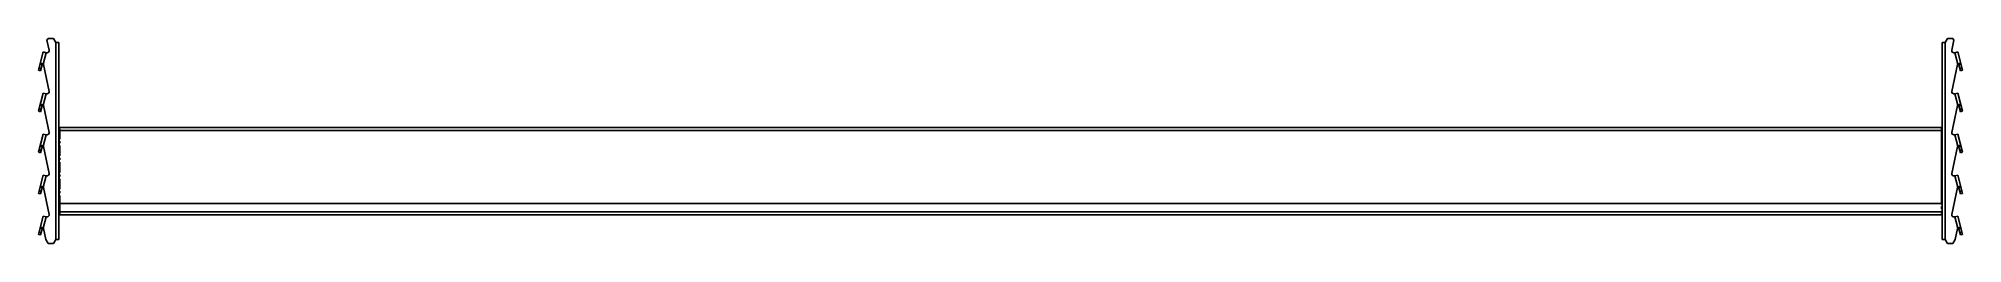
# Model space of a CAD drawing. Header units: millimetres. Extents: x -481 to 1861, y 1168 to 1418.
import ezdxf

# ---------------------------------------------------------------- set-up
doc = ezdxf.new("R2010")
doc.units = ezdxf.units.MM
doc.linetypes.add('CENTERX2', pattern=[20.32, 12.7, -2.54, 2.54, -2.54])

msp = doc.modelspace()

# ---------------------------------------------------------------- linework, layer by layer
at = {"color": 7, "linetype": 'Continuous', "lineweight": 25}
for p, q in [((-470.5, 1415.9), (-469.1, 1418.2)), ((-467.9, 1403.7), (-470.5, 1415.9)), ((-469.1, 1418.2), (-462.5, 1418.2)), ((-462.5, 1418.2), (-459.6, 1413.2)), ((-459.6, 1413.2), (-459.6, 1173.2)), ((-456, 1413.2), (-459.6, 1413.2)), ((-456, 1413.2), (-456, 1173.2)), ((1836, 1413.2), (1836, 1173.2)), ((1836, 1413.2), (1839.7, 1413.2)), ((1842.6, 1418.2), (1839.7, 1413.2)), ((1839.7, 1413.2), (1839.7, 1173.2)), ((1849.2, 1418.2), (1842.6, 1418.2)), ((1848, 1403.7), (1850.5, 1415.9)), ((1850.5, 1415.9), (1849.2, 1418.2)), ((-480.8, 1379.4), (-474.9, 1401.7)), ((-477.5, 1381.7), (-480, 1382.3)), ((-478.7, 1387.2), (-476.2, 1386.5)), ((-478.5, 1388.1), (-475.6, 1387.4)), ((-475.9, 1387.5), (-478.2, 1378.8)), ((-475, 1387), (-471.4, 1400.7)), ((-471.4, 1400.7), (-474.9, 1401.7)), ((-467.9, 1353.7), (-474.8, 1386.6)), ((-471.4, 1400.7), (-470.4, 1400.7)), ((1848, 1353.7), (1854.9, 1386.6)), ((1851.4, 1400.7), (1850.4, 1400.7)), ((1851.4, 1400.7), (1855, 1401.7)), ((1855.1, 1387), (1851.4, 1400.7)), ((1860.9, 1379.4), (1855, 1401.7)), ((1858.6, 1388.1), (1855.6, 1387.4)), ((1856, 1387.5), (1858.3, 1378.8)), ((1858.8, 1387.2), (1856.3, 1386.5)), ((1857.5, 1381.7), (1860.1, 1382.3)), ((-480.8, 1379.4), (-478.2, 1378.8)), ((1860.9, 1379.4), (1858.3, 1378.8)), ((-480.8, 1329.4), (-474.9, 1351.7)), ((-478.7, 1337.2), (-476.2, 1336.5)), ((-478.5, 1338.1), (-475.6, 1337.4)), ((-475.9, 1337.5), (-478.2, 1328.8)), ((-475, 1337), (-471.4, 1350.7)), ((-471.4, 1350.7), (-474.9, 1351.7)), ((-467.9, 1303.7), (-474.8, 1336.6)), ((-471.4, 1350.7), (-470.4, 1350.7)), ((1848, 1303.7), (1854.9, 1336.6)), ((1851.4, 1350.7), (1850.4, 1350.7)), ((1851.4, 1350.7), (1855, 1351.7)), ((1855.1, 1337), (1851.4, 1350.7)), ((1860.9, 1329.4), (1855, 1351.7)), ((1858.6, 1338.1), (1855.6, 1337.4)), ((1856, 1337.5), (1858.3, 1328.8)), ((1858.8, 1337.2), (1856.3, 1336.5)), ((-480.8, 1329.4), (-478.2, 1328.8)), ((-477.5, 1331.7), (-480, 1332.3)), ((1857.5, 1331.7), (1860.1, 1332.3)), ((1860.9, 1329.4), (1858.3, 1328.8)), ((-480.8, 1279.4), (-474.9, 1301.7)), ((-478.5, 1288.1), (-475.6, 1287.4)), ((-475, 1287), (-471.4, 1300.7)), ((-471.4, 1300.7), (-474.9, 1301.7)), ((-471.4, 1300.7), (-470.4, 1300.7)), ((1835.5, 1309.7), (-455.5, 1309.7)), ((-455.5, 1309.7), (-455.5, 1204.7)), ((1835.5, 1306.2), (-455.5, 1306.2)), ((1835.5, 1309.7), (1835.5, 1217.2)), ((1836, 1308.2), (1835.5, 1308.2)), ((1836, 1304.7), (1835.5, 1304.7)), ((1836, 1296.2), (1835.5, 1296.2)), ((1836, 1292.5), (1835.5, 1292.5)), ((1836, 1291.4), (1835.5, 1291.4)), ((1836, 1288.9), (1835.5, 1288.9)), ((1851.4, 1300.7), (1850.4, 1300.7)), ((1851.4, 1300.7), (1855, 1301.7)), ((1855.1, 1287), (1851.4, 1300.7)), ((1860.9, 1279.4), (1855, 1301.7)), ((1858.6, 1288.1), (1855.6, 1287.4)), ((-480.8, 1279.4), (-478.2, 1278.8)), ((-477.5, 1281.7), (-480, 1282.3)), ((-478.7, 1287.2), (-476.2, 1286.5)), ((-475.9, 1287.5), (-478.2, 1278.8)), ((-467.9, 1253.7), (-474.8, 1286.6)), ((1836, 1287.5), (1835.5, 1287.5)), ((1836, 1285), (1835.5, 1285)), ((1836, 1283.9), (1835.5, 1283.9)), ((1848, 1253.7), (1854.9, 1286.6)), ((1856, 1287.5), (1858.3, 1278.8)), ((1858.8, 1287.2), (1856.3, 1286.5)), ((1857.5, 1281.7), (1860.1, 1282.3)), ((1860.9, 1279.4), (1858.3, 1278.8)), ((-480.8, 1229.4), (-474.9, 1251.7)), ((-475, 1237), (-471.4, 1250.7)), ((-471.4, 1250.7), (-474.9, 1251.7)), ((-471.4, 1250.7), (-470.4, 1250.7)), ((1851.4, 1250.7), (1850.4, 1250.7)), ((1851.4, 1250.7), (1855, 1251.7)), ((1855.1, 1237), (1851.4, 1250.7)), ((1860.9, 1229.4), (1855, 1251.7)), ((-480.8, 1229.4), (-478.2, 1228.8)), ((-477.5, 1231.7), (-480, 1232.3)), ((-478.7, 1237.2), (-476.2, 1236.5)), ((-478.5, 1238.1), (-475.6, 1237.4)), ((-475.9, 1237.5), (-478.2, 1228.8)), ((-467.9, 1203.7), (-474.8, 1236.6)), ((1836, 1227.5), (1835.5, 1227.5)), ((1836, 1226.4), (1835.5, 1226.4)), ((1836, 1223.9), (1835.5, 1223.9)), ((1836, 1222.5), (1835.5, 1222.5)), ((1836, 1220), (1835.5, 1220)), ((1836, 1218.9), (1835.5, 1218.9)), ((1848, 1203.7), (1854.9, 1236.6)), ((1858.6, 1238.1), (1855.6, 1237.4)), ((1856, 1237.5), (1858.3, 1228.8)), ((1858.8, 1237.2), (1856.3, 1236.5)), ((1857.5, 1231.7), (1860.1, 1232.3)), ((1860.9, 1229.4), (1858.3, 1228.8)), ((-480.8, 1179.4), (-474.9, 1201.7)), ((-475, 1187), (-471.4, 1200.7)), ((-471.4, 1200.7), (-474.9, 1201.7)), ((-471.4, 1200.7), (-470.4, 1200.7)), ((-455, 1208.2), (-455.5, 1208.2)), ((-455, 1204.7), (-455.5, 1204.7)), ((-455, 1217.2), (-455, 1203.2)), ((1836, 1217.2), (-455, 1217.2)), ((1836, 1206.7), (-455, 1206.7)), ((1836, 1203.2), (-455, 1203.2)), ((1851.4, 1200.7), (1850.4, 1200.7)), ((1851.4, 1200.7), (1855, 1201.7)), ((1855.1, 1187), (1851.4, 1200.7)), ((1860.9, 1179.4), (1855, 1201.7)), ((-480.8, 1179.4), (-478.2, 1178.8)), ((-477.5, 1181.7), (-480, 1182.3)), ((-478.7, 1187.2), (-476.2, 1186.5)), ((-478.5, 1188.1), (-475.6, 1187.4)), ((-475.9, 1187.5), (-478.2, 1178.8)), ((-472, 1173.2), (-474.8, 1186.6)), ((-469.1, 1168.2), (-472, 1173.2)), ((-459.6, 1173.2), (-462.5, 1168.2)), ((-456, 1173.2), (-459.6, 1173.2)), ((1836, 1173.2), (1839.7, 1173.2)), ((1839.7, 1173.2), (1842.6, 1168.2)), ((1849.2, 1168.2), (1852.1, 1173.2)), ((1852.1, 1173.2), (1854.9, 1186.6)), ((1858.6, 1188.1), (1855.6, 1187.4)), ((1856, 1187.5), (1858.3, 1178.8)), ((1858.8, 1187.2), (1856.3, 1186.5)), ((1857.5, 1181.7), (1860.1, 1182.3)), ((1860.9, 1179.4), (1858.3, 1178.8)), ((-462.5, 1168.2), (-469.1, 1168.2)), ((1842.6, 1168.2), (1849.2, 1168.2))]:
    msp.add_line(p, q, dxfattribs=at)
at = {"color": 7, "linetype": 'CENTERX2'}
for p, q in [((-455.5, 1204.7), (-455.5, 1309.7)), ((-455.5, 1309.7), (1835.5, 1309.7)), ((-455.5, 1204.7), (-455.5, 1309.7)), ((-455.5, 1309.7), (1835.5, 1309.7)), ((-455.5, 1204.7), (-455.5, 1309.7)), ((-455.5, 1309.7), (1835.5, 1309.7)), ((-455.5, 1204.7), (-455.5, 1309.7)), ((-455.5, 1309.7), (1835.5, 1309.7)), ((-455.5, 1204.7), (-455.5, 1309.7)), ((-455.5, 1309.7), (1835.5, 1309.7)), ((-455.5, 1204.7), (-455.5, 1309.7)), ((-455.5, 1309.7), (1835.5, 1309.7)), ((-455.5, 1204.7), (-455.5, 1309.7)), ((-455.5, 1309.7), (1835.5, 1309.7)), ((-455.5, 1204.7), (-455.5, 1309.7)), ((-455.5, 1309.7), (1835.5, 1309.7)), ((-455.5, 1204.7), (-455.5, 1309.7)), ((-455.5, 1309.7), (1835.5, 1309.7)), ((-455.5, 1204.7), (-455.5, 1309.7)), ((-455.5, 1309.7), (1835.5, 1309.7)), ((-455.5, 1204.7), (-455.5, 1309.7)), ((-455.5, 1309.7), (1835.5, 1309.7)), ((-455.5, 1204.7), (-455.5, 1309.7)), ((-455.5, 1309.7), (1835.5, 1309.7)), ((-455.5, 1204.7), (-455.5, 1309.7)), ((-455.5, 1309.7), (1835.5, 1309.7)), ((-455.5, 1204.7), (-455.5, 1309.7)), ((-455.5, 1309.7), (1835.5, 1309.7)), ((-455.5, 1204.7), (-455.5, 1309.7)), ((-455.5, 1309.7), (1835.5, 1309.7)), ((-455.5, 1204.7), (-455.5, 1309.7)), ((-455.5, 1309.7), (1835.5, 1309.7)), ((-455.5, 1204.7), (-455.5, 1309.7)), ((-455.5, 1309.7), (1835.5, 1309.7)), ((-455.5, 1204.7), (-455.5, 1309.7)), ((-455.5, 1309.7), (1835.5, 1309.7)), ((-455.5, 1204.7), (-455.5, 1309.7)), ((-455.5, 1309.7), (1835.5, 1309.7)), ((-455.5, 1204.7), (-455.5, 1309.7)), ((-455.5, 1309.7), (1835.5, 1309.7)), ((-455.5, 1204.7), (-455.5, 1309.7)), ((-455.5, 1309.7), (1835.5, 1309.7)), ((-455.5, 1204.7), (-455.5, 1309.7)), ((-455.5, 1309.7), (1835.5, 1309.7)), ((-455.5, 1204.7), (-455.5, 1309.7)), ((-455.5, 1309.7), (1835.5, 1309.7)), ((-455.5, 1204.7), (-455.5, 1309.7)), ((-455.5, 1309.7), (1835.5, 1309.7)), ((-455.5, 1204.7), (-455.5, 1309.7)), ((-455.5, 1309.7), (1835.5, 1309.7)), ((-455.5, 1204.7), (-455.5, 1309.7)), ((-455.5, 1309.7), (1835.5, 1309.7)), ((-455.5, 1204.7), (-455.5, 1309.7)), ((-455.5, 1309.7), (1835.5, 1309.7)), ((-455.5, 1204.7), (-455.5, 1309.7)), ((-455.5, 1309.7), (1835.5, 1309.7)), ((-455.5, 1204.7), (-455.5, 1309.7)), ((-455.5, 1309.7), (1835.5, 1309.7)), ((-455.5, 1204.7), (-455.5, 1309.7)), ((-455.5, 1309.7), (1835.5, 1309.7)), ((-455.5, 1204.7), (-455.5, 1309.7)), ((-455.5, 1309.7), (1835.5, 1309.7)), ((-455.5, 1204.7), (-455.5, 1309.7)), ((-455.5, 1309.7), (1835.5, 1309.7)), ((-455.5, 1204.7), (-455.5, 1309.7)), ((-455.5, 1309.7), (1835.5, 1309.7)), ((-455.5, 1204.7), (-455.5, 1309.7)), ((-455.5, 1309.7), (1835.5, 1309.7)), ((-455.5, 1204.7), (-455.5, 1309.7)), ((-455.5, 1309.7), (1835.5, 1309.7)), ((-455.5, 1204.7), (-455.5, 1309.7)), ((-455.5, 1309.7), (1835.5, 1309.7)), ((-455.5, 1204.7), (-455.5, 1309.7)), ((-455.5, 1309.7), (1835.5, 1309.7)), ((-455.5, 1204.7), (-455.5, 1309.7)), ((-455.5, 1309.7), (1835.5, 1309.7)), ((-455.5, 1204.7), (-455.5, 1309.7)), ((-455.5, 1309.7), (1835.5, 1309.7)), ((-455.5, 1204.7), (-455.5, 1309.7)), ((-455.5, 1309.7), (1835.5, 1309.7)), ((-455.5, 1204.7), (-455.5, 1309.7)), ((-455.5, 1309.7), (1835.5, 1309.7)), ((-455.5, 1204.7), (-455.5, 1309.7)), ((-455.5, 1309.7), (1835.5, 1309.7)), ((-455.5, 1204.7), (-455.5, 1309.7)), ((-455.5, 1309.7), (1835.5, 1309.7)), ((-455.5, 1204.7), (-455.5, 1309.7)), ((-455.5, 1309.7), (1835.5, 1309.7)), ((-455.5, 1204.7), (-455.5, 1309.7)), ((-455.5, 1309.7), (1835.5, 1309.7)), ((-455.5, 1204.7), (-455.5, 1309.7)), ((-455.5, 1309.7), (1835.5, 1309.7)), ((-455.5, 1204.7), (-455.5, 1309.7)), ((-455.5, 1309.7), (1835.5, 1309.7)), ((-455.5, 1204.7), (-455.5, 1309.7)), ((-455.5, 1309.7), (1835.5, 1309.7)), ((-455.5, 1204.7), (-455.5, 1309.7)), ((-455.5, 1309.7), (1835.5, 1309.7)), ((-455.5, 1204.7), (-455.5, 1309.7)), ((-455.5, 1309.7), (1835.5, 1309.7)), ((-455.5, 1204.7), (-455.5, 1309.7)), ((-455.5, 1309.7), (1835.5, 1309.7)), ((-455.5, 1204.7), (-455.5, 1309.7)), ((-455.5, 1309.7), (1835.5, 1309.7)), ((-455.5, 1204.7), (-455.5, 1309.7)), ((-455.5, 1309.7), (1835.5, 1309.7)), ((-455.5, 1204.7), (-455.5, 1309.7)), ((-455.5, 1309.7), (1835.5, 1309.7)), ((-455.5, 1204.7), (-455.5, 1309.7)), ((-455.5, 1309.7), (1835.5, 1309.7)), ((-455.5, 1204.7), (-455.5, 1309.7)), ((-455.5, 1309.7), (1835.5, 1309.7)), ((-455.5, 1204.7), (-455.5, 1309.7)), ((-455.5, 1309.7), (1835.5, 1309.7)), ((-455.5, 1204.7), (-455.5, 1309.7)), ((-455.5, 1309.7), (1835.5, 1309.7)), ((-455.5, 1204.7), (-455.5, 1309.7)), ((-455.5, 1309.7), (1835.5, 1309.7)), ((-455.5, 1204.7), (-455.5, 1309.7)), ((-455.5, 1309.7), (1835.5, 1309.7)), ((-455.5, 1204.7), (-455.5, 1309.7)), ((-455.5, 1309.7), (1835.5, 1309.7)), ((-455.5, 1204.7), (-455.5, 1309.7)), ((-455.5, 1309.7), (1835.5, 1309.7)), ((-455.5, 1204.7), (-455.5, 1309.7)), ((-455.5, 1309.7), (1835.5, 1309.7)), ((-455.5, 1204.7), (-455.5, 1309.7)), ((-455.5, 1309.7), (1835.5, 1309.7)), ((-455.5, 1204.7), (-455.5, 1309.7)), ((-455.5, 1309.7), (1835.5, 1309.7)), ((-455.5, 1204.7), (-455.5, 1309.7)), ((-455.5, 1309.7), (1835.5, 1309.7)), ((-455.5, 1204.7), (-455.5, 1309.7)), ((-455.5, 1309.7), (1835.5, 1309.7)), ((-455.5, 1204.7), (-455.5, 1309.7)), ((-455.5, 1309.7), (1835.5, 1309.7)), ((-455.5, 1204.7), (-455.5, 1309.7)), ((-455.5, 1309.7), (1835.5, 1309.7)), ((-455.5, 1204.7), (-455.5, 1309.7)), ((-455.5, 1309.7), (1835.5, 1309.7)), ((-455.5, 1204.7), (-455.5, 1309.7)), ((-455.5, 1309.7), (1835.5, 1309.7)), ((-455.5, 1204.7), (-455.5, 1309.7)), ((-455.5, 1309.7), (1835.5, 1309.7)), ((-455.5, 1204.7), (-455.5, 1309.7)), ((-455.5, 1309.7), (1835.5, 1309.7)), ((-455.5, 1204.7), (-455.5, 1309.7)), ((-455.5, 1309.7), (1835.5, 1309.7)), ((-455.5, 1204.7), (-455.5, 1309.7)), ((-455.5, 1309.7), (1835.5, 1309.7)), ((-455.5, 1204.7), (-455.5, 1309.7)), ((-455.5, 1309.7), (1835.5, 1309.7)), ((-455.5, 1204.7), (-455.5, 1309.7)), ((-455.5, 1309.7), (1835.5, 1309.7)), ((-455.5, 1204.7), (-455.5, 1309.7)), ((-455.5, 1309.7), (1835.5, 1309.7)), ((-455.5, 1204.7), (-455.5, 1309.7)), ((-455.5, 1309.7), (1835.5, 1309.7)), ((-455.5, 1204.7), (-455.5, 1309.7)), ((-455.5, 1309.7), (1835.5, 1309.7)), ((-455.5, 1204.7), (-455.5, 1309.7)), ((-455.5, 1309.7), (1835.5, 1309.7)), ((-455.5, 1204.7), (-455.5, 1309.7)), ((-455.5, 1309.7), (1835.5, 1309.7)), ((-455.5, 1204.7), (-455.5, 1309.7)), ((-455.5, 1309.7), (1835.5, 1309.7)), ((-455.5, 1204.7), (-455.5, 1309.7)), ((-455.5, 1309.7), (1835.5, 1309.7)), ((-455.5, 1204.7), (-455.5, 1309.7)), ((-455.5, 1309.7), (1835.5, 1309.7)), ((-455.5, 1204.7), (-455.5, 1309.7)), ((-455.5, 1309.7), (1835.5, 1309.7)), ((-455.5, 1204.7), (-455.5, 1309.7)), ((-455.5, 1309.7), (1835.5, 1309.7)), ((-455.5, 1204.7), (-455.5, 1309.7)), ((-455.5, 1309.7), (1835.5, 1309.7)), ((-455.5, 1204.7), (-455.5, 1309.7)), ((-455.5, 1309.7), (1835.5, 1309.7)), ((-455.5, 1204.7), (-455.5, 1309.7)), ((-455.5, 1309.7), (1835.5, 1309.7)), ((-455.5, 1204.7), (-455.5, 1309.7)), ((-455.5, 1309.7), (1835.5, 1309.7)), ((-455.5, 1204.7), (-455.5, 1309.7)), ((-455.5, 1309.7), (1835.5, 1309.7)), ((-455.5, 1204.7), (-455.5, 1309.7)), ((-455.5, 1309.7), (1835.5, 1309.7)), ((-455.5, 1204.7), (-455.5, 1309.7)), ((-455.5, 1309.7), (1835.5, 1309.7)), ((-455.5, 1204.7), (-455.5, 1309.7)), ((-455.5, 1309.7), (1835.5, 1309.7)), ((-455.5, 1204.7), (-455.5, 1309.7)), ((-455.5, 1309.7), (1835.5, 1309.7)), ((-455.5, 1204.7), (-455.5, 1309.7)), ((-455.5, 1309.7), (1835.5, 1309.7)), ((-455.5, 1204.7), (-455.5, 1309.7)), ((-455.5, 1309.7), (1835.5, 1309.7)), ((-455.5, 1204.7), (-455.5, 1309.7)), ((-455.5, 1309.7), (1835.5, 1309.7)), ((-455.5, 1204.7), (-455.5, 1309.7)), ((-455.5, 1309.7), (1835.5, 1309.7)), ((-455.5, 1204.7), (-455.5, 1309.7)), ((-455.5, 1309.7), (1835.5, 1309.7)), ((-455.5, 1204.7), (-455.5, 1309.7)), ((-455.5, 1309.7), (1835.5, 1309.7)), ((-455.5, 1204.7), (-455.5, 1309.7)), ((-455.5, 1309.7), (1835.5, 1309.7)), ((-455.5, 1204.7), (-455.5, 1309.7)), ((-455.5, 1309.7), (1835.5, 1309.7)), ((-455.5, 1204.7), (-455.5, 1309.7)), ((-455.5, 1309.7), (1835.5, 1309.7)), ((-455.5, 1204.7), (-455.5, 1309.7)), ((-455.5, 1309.7), (1835.5, 1309.7)), ((-455.5, 1204.7), (-455.5, 1309.7)), ((-455.5, 1309.7), (1835.5, 1309.7)), ((-455.5, 1204.7), (-455.5, 1309.7)), ((-455.5, 1309.7), (1835.5, 1309.7)), ((-455.5, 1204.7), (-455.5, 1309.7)), ((-455.5, 1309.7), (1835.5, 1309.7)), ((-455.5, 1204.7), (-455.5, 1309.7)), ((-455.5, 1309.7), (1835.5, 1309.7)), ((-455.5, 1204.7), (-455.5, 1309.7)), ((-455.5, 1309.7), (1835.5, 1309.7)), ((-455.5, 1204.7), (-455.5, 1309.7)), ((-455.5, 1309.7), (1835.5, 1309.7)), ((-455.5, 1204.7), (-455.5, 1309.7)), ((-455.5, 1309.7), (1835.5, 1309.7)), ((-455.5, 1204.7), (-455.5, 1309.7)), ((-455.5, 1309.7), (1835.5, 1309.7)), ((-455.5, 1204.7), (-455.5, 1309.7)), ((-455.5, 1309.7), (1835.5, 1309.7)), ((-455.5, 1204.7), (-455.5, 1309.7)), ((-455.5, 1309.7), (1835.5, 1309.7)), ((-455.5, 1204.7), (-455.5, 1309.7)), ((-455.5, 1309.7), (1835.5, 1309.7)), ((-455.5, 1204.7), (-455.5, 1309.7)), ((-455.5, 1309.7), (1835.5, 1309.7)), ((-455.5, 1204.7), (-455.5, 1309.7)), ((-455.5, 1309.7), (1835.5, 1309.7)), ((-455.5, 1204.7), (-455.5, 1309.7)), ((-455.5, 1309.7), (1835.5, 1309.7)), ((-455.5, 1204.7), (-455.5, 1309.7)), ((-455.5, 1309.7), (1835.5, 1309.7)), ((-455.5, 1204.7), (-455.5, 1309.7)), ((-455.5, 1309.7), (1835.5, 1309.7)), ((-455.5, 1204.7), (-455.5, 1309.7)), ((-455.5, 1309.7), (1835.5, 1309.7)), ((-455.5, 1204.7), (-455.5, 1309.7)), ((-455.5, 1309.7), (1835.5, 1309.7)), ((-455.5, 1204.7), (-455.5, 1309.7)), ((-455.5, 1309.7), (1835.5, 1309.7)), ((-455.5, 1204.7), (-455.5, 1309.7)), ((-455.5, 1309.7), (1835.5, 1309.7)), ((-455.5, 1204.7), (-455.5, 1309.7)), ((-455.5, 1309.7), (1835.5, 1309.7)), ((-455.5, 1204.7), (-455.5, 1309.7)), ((-455.5, 1309.7), (1835.5, 1309.7)), ((-455.5, 1204.7), (-455.5, 1309.7)), ((-455.5, 1309.7), (1835.5, 1309.7)), ((-455.5, 1204.7), (-455.5, 1309.7)), ((-455.5, 1309.7), (1835.5, 1309.7)), ((-455.5, 1204.7), (-455.5, 1309.7)), ((-455.5, 1309.7), (1835.5, 1309.7)), ((-455.5, 1204.7), (-455.5, 1309.7)), ((-455.5, 1309.7), (1835.5, 1309.7)), ((-455.5, 1204.7), (-455.5, 1309.7)), ((-455.5, 1309.7), (1835.5, 1309.7)), ((-455.5, 1204.7), (-455.5, 1309.7)), ((-455.5, 1309.7), (1835.5, 1309.7)), ((-455.5, 1204.7), (-455.5, 1309.7)), ((-455.5, 1309.7), (1835.5, 1309.7)), ((-455.5, 1204.7), (-455.5, 1309.7)), ((-455.5, 1309.7), (1835.5, 1309.7)), ((-455.5, 1204.7), (-455.5, 1309.7)), ((-455.5, 1309.7), (1835.5, 1309.7)), ((-455.5, 1204.7), (-455.5, 1309.7)), ((-455.5, 1309.7), (1835.5, 1309.7)), ((-455.5, 1204.7), (-455.5, 1309.7)), ((-455.5, 1309.7), (1835.5, 1309.7)), ((-455.5, 1204.7), (-455.5, 1309.7)), ((-455.5, 1309.7), (1835.5, 1309.7)), ((-455.5, 1204.7), (-455.5, 1309.7)), ((-455.5, 1309.7), (1835.5, 1309.7)), ((-455.5, 1204.7), (-455.5, 1309.7)), ((-455.5, 1309.7), (1835.5, 1309.7)), ((-455.5, 1204.7), (-455.5, 1309.7)), ((-455.5, 1309.7), (1835.5, 1309.7)), ((-455.5, 1204.7), (-455.5, 1309.7)), ((-455.5, 1309.7), (1835.5, 1309.7)), ((-455.5, 1204.7), (-455.5, 1309.7)), ((-455.5, 1309.7), (1835.5, 1309.7)), ((-455.5, 1204.7), (-455.5, 1309.7)), ((-455.5, 1309.7), (1835.5, 1309.7)), ((-455.5, 1204.7), (-455.5, 1309.7)), ((-455.5, 1309.7), (1835.5, 1309.7)), ((-455.5, 1204.7), (-455.5, 1309.7)), ((-455.5, 1309.7), (1835.5, 1309.7)), ((-455.5, 1204.7), (-455.5, 1309.7)), ((-455.5, 1309.7), (1835.5, 1309.7)), ((-455.5, 1204.7), (-455.5, 1309.7)), ((-455.5, 1309.7), (1835.5, 1309.7)), ((-455.5, 1204.7), (-455.5, 1309.7)), ((-455.5, 1309.7), (1835.5, 1309.7)), ((-455.5, 1204.7), (-455.5, 1309.7)), ((-455.5, 1309.7), (1835.5, 1309.7)), ((-455.5, 1204.7), (-455.5, 1309.7)), ((-455.5, 1309.7), (1835.5, 1309.7)), ((-455.5, 1204.7), (-455.5, 1309.7)), ((-455.5, 1309.7), (1835.5, 1309.7)), ((-455.5, 1204.7), (-455.5, 1309.7)), ((-455.5, 1309.7), (1835.5, 1309.7)), ((-455.5, 1204.7), (-455.5, 1309.7)), ((-455.5, 1309.7), (1835.5, 1309.7)), ((-455.5, 1204.7), (-455.5, 1309.7)), ((-455.5, 1309.7), (1835.5, 1309.7)), ((-455.5, 1204.7), (-455.5, 1309.7)), ((-455.5, 1309.7), (1835.5, 1309.7)), ((-455.5, 1204.7), (-455.5, 1309.7)), ((-455.5, 1309.7), (1835.5, 1309.7)), ((-455.5, 1204.7), (-455.5, 1309.7)), ((-455.5, 1309.7), (1835.5, 1309.7)), ((-455.5, 1204.7), (-455.5, 1309.7)), ((-455.5, 1309.7), (1835.5, 1309.7)), ((-455.5, 1204.7), (-455.5, 1309.7)), ((-455.5, 1309.7), (1835.5, 1309.7)), ((-455.5, 1204.7), (-455.5, 1309.7)), ((-455.5, 1309.7), (1835.5, 1309.7)), ((-455.5, 1204.7), (-455.5, 1309.7)), ((-455.5, 1309.7), (1835.5, 1309.7)), ((-455.5, 1204.7), (-455.5, 1309.7)), ((-455.5, 1309.7), (1835.5, 1309.7)), ((-455.5, 1204.7), (-455.5, 1309.7)), ((-455.5, 1309.7), (1835.5, 1309.7)), ((-455.5, 1204.7), (-455.5, 1309.7)), ((-455.5, 1309.7), (1835.5, 1309.7)), ((-455.5, 1204.7), (-455.5, 1309.7)), ((-455.5, 1309.7), (1835.5, 1309.7)), ((-455.5, 1204.7), (-455.5, 1309.7)), ((-455.5, 1309.7), (1835.5, 1309.7)), ((-455.5, 1204.7), (-455.5, 1309.7)), ((-455.5, 1309.7), (1835.5, 1309.7)), ((-455.5, 1204.7), (-455.5, 1309.7)), ((-455.5, 1309.7), (1835.5, 1309.7)), ((-455.5, 1204.7), (-455.5, 1309.7)), ((-455.5, 1309.7), (1835.5, 1309.7)), ((-455.5, 1204.7), (-455.5, 1309.7)), ((-455.5, 1309.7), (1835.5, 1309.7)), ((-455.5, 1204.7), (-455.5, 1309.7)), ((-455.5, 1309.7), (1835.5, 1309.7)), ((-455.5, 1204.7), (-455.5, 1309.7)), ((-455.5, 1309.7), (1835.5, 1309.7)), ((-455.5, 1204.7), (-455.5, 1309.7)), ((-455.5, 1309.7), (1835.5, 1309.7)), ((-455.5, 1204.7), (-455.5, 1309.7)), ((-455.5, 1309.7), (1835.5, 1309.7)), ((-455.5, 1204.7), (-455.5, 1309.7)), ((-455.5, 1309.7), (1835.5, 1309.7)), ((-455.5, 1204.7), (-455.5, 1309.7)), ((-455.5, 1309.7), (1835.5, 1309.7)), ((-455.5, 1204.7), (-455.5, 1309.7)), ((-455.5, 1309.7), (1835.5, 1309.7)), ((-455.5, 1204.7), (-455.5, 1309.7)), ((-455.5, 1309.7), (1835.5, 1309.7)), ((-455.5, 1204.7), (-455.5, 1309.7)), ((-455.5, 1309.7), (1835.5, 1309.7)), ((-455.5, 1204.7), (-455.5, 1309.7)), ((-455.5, 1309.7), (1835.5, 1309.7)), ((-455.5, 1204.7), (-455.5, 1309.7)), ((-455.5, 1309.7), (1835.5, 1309.7)), ((-455.5, 1204.7), (-455.5, 1309.7)), ((-455.5, 1309.7), (1835.5, 1309.7)), ((-455.5, 1204.7), (-455.5, 1309.7)), ((-455.5, 1309.7), (1835.5, 1309.7)), ((-455.5, 1204.7), (-455.5, 1309.7)), ((-455.5, 1309.7), (1835.5, 1309.7)), ((-455.5, 1204.7), (-455.5, 1309.7)), ((-455.5, 1309.7), (1835.5, 1309.7)), ((-455.5, 1204.7), (-455.5, 1309.7)), ((-455.5, 1309.7), (1835.5, 1309.7)), ((-455.5, 1204.7), (-455.5, 1309.7)), ((-455.5, 1309.7), (1835.5, 1309.7)), ((-455.5, 1204.7), (-455.5, 1309.7)), ((-455.5, 1309.7), (1835.5, 1309.7)), ((-455.5, 1204.7), (-455.5, 1309.7)), ((-455.5, 1309.7), (1835.5, 1309.7)), ((-455.5, 1204.7), (-455.5, 1309.7)), ((-455.5, 1309.7), (1835.5, 1309.7)), ((-455.5, 1204.7), (-455.5, 1309.7)), ((-455.5, 1309.7), (1835.5, 1309.7)), ((-455.5, 1204.7), (-455.5, 1309.7)), ((-455.5, 1309.7), (1835.5, 1309.7)), ((-455.5, 1204.7), (-455.5, 1309.7)), ((-455.5, 1309.7), (1835.5, 1309.7)), ((-455.5, 1204.7), (-455.5, 1309.7)), ((-455.5, 1309.7), (1835.5, 1309.7)), ((-455.5, 1204.7), (-455.5, 1309.7)), ((-455.5, 1309.7), (1835.5, 1309.7)), ((-455.5, 1204.7), (-455.5, 1309.7)), ((-455.5, 1309.7), (1835.5, 1309.7)), ((-455.5, 1204.7), (-455.5, 1309.7)), ((-455.5, 1309.7), (1835.5, 1309.7)), ((-455.5, 1204.7), (-455.5, 1309.7)), ((-455.5, 1309.7), (1835.5, 1309.7)), ((-455.5, 1204.7), (-455.5, 1309.7)), ((-455.5, 1309.7), (1835.5, 1309.7)), ((-455.5, 1204.7), (-455.5, 1309.7)), ((-455.5, 1309.7), (1835.5, 1309.7)), ((-455.5, 1204.7), (-455.5, 1309.7)), ((-455.5, 1309.7), (1835.5, 1309.7)), ((-455.5, 1204.7), (-455.5, 1309.7)), ((-455.5, 1309.7), (1835.5, 1309.7)), ((-455.5, 1204.7), (-455.5, 1309.7)), ((-455.5, 1309.7), (1835.5, 1309.7)), ((-455.5, 1204.7), (-455.5, 1309.7)), ((-455.5, 1309.7), (1835.5, 1309.7)), ((-455.5, 1204.7), (-455.5, 1309.7)), ((-455.5, 1309.7), (1835.5, 1309.7)), ((-455.5, 1204.7), (-455.5, 1309.7)), ((-455.5, 1309.7), (1835.5, 1309.7)), ((-455.5, 1204.7), (-455.5, 1309.7)), ((-455.5, 1309.7), (1835.5, 1309.7)), ((-455.5, 1204.7), (-455.5, 1309.7)), ((-455.5, 1309.7), (1835.5, 1309.7)), ((-455.5, 1204.7), (-455.5, 1309.7)), ((-455.5, 1309.7), (1835.5, 1309.7)), ((-455.5, 1204.7), (-455.5, 1309.7)), ((-455.5, 1309.7), (1835.5, 1309.7)), ((-455.5, 1204.7), (-455.5, 1309.7)), ((-455.5, 1309.7), (1835.5, 1309.7)), ((-455.5, 1204.7), (-455.5, 1309.7)), ((-455.5, 1309.7), (1835.5, 1309.7)), ((-455.5, 1204.7), (-455.5, 1309.7)), ((-455.5, 1309.7), (1835.5, 1309.7)), ((-455.5, 1204.7), (-455.5, 1309.7)), ((-455.5, 1309.7), (1835.5, 1309.7)), ((-455.5, 1204.7), (-455.5, 1309.7)), ((-455.5, 1309.7), (1835.5, 1309.7)), ((-455.5, 1204.7), (-455.5, 1309.7)), ((-455.5, 1309.7), (1835.5, 1309.7)), ((-455.5, 1204.7), (-455.5, 1309.7)), ((-455.5, 1309.7), (1835.5, 1309.7)), ((-455.5, 1204.7), (-455.5, 1309.7)), ((-455.5, 1309.7), (1835.5, 1309.7)), ((-455.5, 1204.7), (-455.5, 1309.7)), ((-455.5, 1309.7), (1835.5, 1309.7)), ((-455.5, 1204.7), (-455.5, 1309.7)), ((-455.5, 1309.7), (1835.5, 1309.7)), ((-455.5, 1204.7), (-455.5, 1309.7)), ((-455.5, 1309.7), (1835.5, 1309.7)), ((-455.5, 1204.7), (-455.5, 1309.7)), ((-455.5, 1309.7), (1835.5, 1309.7)), ((-455.5, 1204.7), (-455.5, 1309.7)), ((-455.5, 1309.7), (1835.5, 1309.7)), ((-455.5, 1204.7), (-455.5, 1309.7)), ((-455.5, 1309.7), (1835.5, 1309.7)), ((-455.5, 1204.7), (-455.5, 1309.7)), ((-455.5, 1309.7), (1835.5, 1309.7)), ((-455.5, 1204.7), (-455.5, 1309.7)), ((-455.5, 1309.7), (1835.5, 1309.7)), ((-455.5, 1204.7), (-455.5, 1309.7)), ((-455.5, 1309.7), (1835.5, 1309.7)), ((-455.5, 1204.7), (-455.5, 1309.7)), ((-455.5, 1309.7), (1835.5, 1309.7)), ((-455.5, 1204.7), (-455.5, 1309.7)), ((-455.5, 1309.7), (1835.5, 1309.7)), ((-455.5, 1204.7), (-455.5, 1309.7)), ((-455.5, 1309.7), (1835.5, 1309.7)), ((-455.5, 1204.7), (-455.5, 1309.7)), ((-455.5, 1309.7), (1835.5, 1309.7)), ((-455.5, 1204.7), (-455.5, 1309.7)), ((-455.5, 1309.7), (1835.5, 1309.7)), ((-455.5, 1204.7), (-455.5, 1309.7)), ((-455.5, 1309.7), (1835.5, 1309.7)), ((-455.5, 1204.7), (-455.5, 1309.7)), ((-455.5, 1309.7), (1835.5, 1309.7)), ((-455.5, 1204.7), (-455.5, 1309.7)), ((-455.5, 1309.7), (1835.5, 1309.7)), ((-455.5, 1204.7), (-455.5, 1309.7)), ((-455.5, 1309.7), (1835.5, 1309.7)), ((-455.5, 1204.7), (-455.5, 1309.7)), ((-455.5, 1309.7), (1835.5, 1309.7)), ((-455.5, 1204.7), (-455.5, 1309.7)), ((-455.5, 1309.7), (1835.5, 1309.7)), ((-455.5, 1204.7), (-455.5, 1309.7)), ((-455.5, 1309.7), (1835.5, 1309.7)), ((-455.5, 1204.7), (-455.5, 1309.7)), ((-455.5, 1309.7), (1835.5, 1309.7)), ((-455.5, 1204.7), (-455.5, 1309.7)), ((-455.5, 1309.7), (1835.5, 1309.7)), ((-455.5, 1204.7), (-455.5, 1309.7)), ((-455.5, 1309.7), (1835.5, 1309.7)), ((-455.5, 1204.7), (-455.5, 1309.7)), ((-455.5, 1309.7), (1835.5, 1309.7)), ((-455.5, 1204.7), (-455.5, 1309.7)), ((-455.5, 1309.7), (1835.5, 1309.7)), ((-455.5, 1204.7), (-455.5, 1309.7)), ((-455.5, 1309.7), (1835.5, 1309.7)), ((-455.5, 1204.7), (-455.5, 1309.7)), ((-455.5, 1309.7), (1835.5, 1309.7)), ((-455.5, 1204.7), (-455.5, 1309.7)), ((-455.5, 1309.7), (1835.5, 1309.7)), ((-455.5, 1204.7), (-455.5, 1309.7)), ((-455.5, 1309.7), (1835.5, 1309.7)), ((-455.5, 1204.7), (-455.5, 1309.7)), ((-455.5, 1309.7), (1835.5, 1309.7)), ((-455.5, 1204.7), (-455.5, 1309.7)), ((-455.5, 1309.7), (1835.5, 1309.7)), ((-455.5, 1204.7), (-455.5, 1309.7)), ((-455.5, 1309.7), (1835.5, 1309.7)), ((-455.5, 1204.7), (-455.5, 1309.7)), ((-455.5, 1309.7), (1835.5, 1309.7)), ((-455.5, 1204.7), (-455.5, 1309.7)), ((-455.5, 1309.7), (1835.5, 1309.7)), ((-455.5, 1204.7), (-455.5, 1309.7)), ((-455.5, 1309.7), (1835.5, 1309.7)), ((-455.5, 1204.7), (-455.5, 1309.7)), ((-455.5, 1309.7), (1835.5, 1309.7)), ((-455.5, 1204.7), (-455.5, 1309.7)), ((-455.5, 1309.7), (1835.5, 1309.7)), ((-455.5, 1204.7), (-455.5, 1309.7)), ((-455.5, 1309.7), (1835.5, 1309.7)), ((-455.5, 1204.7), (-455.5, 1309.7)), ((-455.5, 1309.7), (1835.5, 1309.7)), ((-455.5, 1204.7), (-455.5, 1309.7)), ((-455.5, 1309.7), (1835.5, 1309.7)), ((-455.5, 1204.7), (-455.5, 1309.7)), ((-455.5, 1309.7), (1835.5, 1309.7)), ((-455.5, 1204.7), (-455.5, 1309.7)), ((-455.5, 1309.7), (1835.5, 1309.7)), ((-455.5, 1204.7), (-455.5, 1309.7)), ((-455.5, 1309.7), (1835.5, 1309.7)), ((-455.5, 1204.7), (-455.5, 1309.7)), ((-455.5, 1309.7), (1835.5, 1309.7)), ((-455.5, 1204.7), (-455.5, 1309.7)), ((-455.5, 1309.7), (1835.5, 1309.7)), ((-455.5, 1204.7), (-455.5, 1309.7)), ((-455.5, 1309.7), (1835.5, 1309.7)), ((-455.5, 1204.7), (-455.5, 1309.7)), ((-455.5, 1309.7), (1835.5, 1309.7)), ((-455.5, 1204.7), (-455.5, 1309.7)), ((-455.5, 1309.7), (1835.5, 1309.7)), ((-455.5, 1204.7), (-455.5, 1309.7)), ((-455.5, 1309.7), (1835.5, 1309.7)), ((-455.5, 1204.7), (-455.5, 1309.7)), ((-455.5, 1309.7), (1835.5, 1309.7)), ((-455.5, 1204.7), (-455.5, 1309.7)), ((-455.5, 1309.7), (1835.5, 1309.7)), ((-455.5, 1204.7), (-455.5, 1309.7)), ((-455.5, 1309.7), (1835.5, 1309.7)), ((-455.5, 1204.7), (-455.5, 1309.7)), ((-455.5, 1309.7), (1835.5, 1309.7)), ((-455.5, 1204.7), (-455.5, 1309.7)), ((-455.5, 1309.7), (1835.5, 1309.7)), ((-455.5, 1204.7), (-455.5, 1309.7)), ((-455.5, 1309.7), (1835.5, 1309.7)), ((-455.5, 1204.7), (-455.5, 1309.7)), ((-455.5, 1309.7), (1835.5, 1309.7)), ((-455.5, 1204.7), (-455.5, 1309.7)), ((-455.5, 1309.7), (1835.5, 1309.7)), ((-455.5, 1204.7), (-455.5, 1309.7)), ((-455.5, 1309.7), (1835.5, 1309.7)), ((-455.5, 1204.7), (-455.5, 1309.7)), ((-455.5, 1309.7), (1835.5, 1309.7)), ((-455.5, 1204.7), (-455.5, 1309.7)), ((-455.5, 1309.7), (1835.5, 1309.7)), ((-455.5, 1204.7), (-455.5, 1309.7)), ((-455.5, 1309.7), (1835.5, 1309.7)), ((-455.5, 1204.7), (-455.5, 1309.7)), ((-455.5, 1309.7), (1835.5, 1309.7)), ((-455.5, 1204.7), (-455.5, 1309.7)), ((-455.5, 1309.7), (1835.5, 1309.7)), ((-455.5, 1204.7), (-455.5, 1309.7)), ((-455.5, 1309.7), (1835.5, 1309.7)), ((-455.5, 1204.7), (-455.5, 1309.7)), ((-455.5, 1309.7), (1835.5, 1309.7)), ((-455.5, 1204.7), (-455.5, 1309.7)), ((-455.5, 1309.7), (1835.5, 1309.7)), ((-455.5, 1204.7), (-455.5, 1309.7)), ((-455.5, 1309.7), (1835.5, 1309.7)), ((-455.5, 1204.7), (-455.5, 1309.7)), ((-455.5, 1309.7), (1835.5, 1309.7)), ((-455.5, 1204.7), (-455.5, 1309.7)), ((-455.5, 1309.7), (1835.5, 1309.7)), ((-455.5, 1204.7), (-455.5, 1309.7)), ((-455.5, 1309.7), (1835.5, 1309.7)), ((-455.5, 1204.7), (-455.5, 1309.7)), ((-455.5, 1309.7), (1835.5, 1309.7)), ((-455.5, 1204.7), (-455.5, 1309.7)), ((-455.5, 1309.7), (1835.5, 1309.7)), ((-455.5, 1204.7), (-455.5, 1309.7)), ((-455.5, 1309.7), (1835.5, 1309.7)), ((-455.5, 1204.7), (-455.5, 1309.7)), ((-455.5, 1309.7), (1835.5, 1309.7)), ((-455.5, 1204.7), (-455.5, 1309.7)), ((-455.5, 1309.7), (1835.5, 1309.7)), ((-455.5, 1204.7), (-455.5, 1309.7)), ((-455.5, 1309.7), (1835.5, 1309.7)), ((-455.5, 1204.7), (-455.5, 1309.7)), ((-455.5, 1309.7), (1835.5, 1309.7)), ((-455.5, 1204.7), (-455.5, 1309.7)), ((-455.5, 1309.7), (1835.5, 1309.7)), ((-455.5, 1204.7), (-455.5, 1309.7)), ((-455.5, 1309.7), (1835.5, 1309.7)), ((-455.5, 1204.7), (-455.5, 1309.7)), ((-455.5, 1309.7), (1835.5, 1309.7)), ((-455.5, 1204.7), (-455.5, 1309.7)), ((-455.5, 1309.7), (1835.5, 1309.7)), ((-455.5, 1204.7), (-455.5, 1309.7)), ((-455.5, 1309.7), (1835.5, 1309.7)), ((-455.5, 1204.7), (-455.5, 1309.7)), ((-455.5, 1309.7), (1835.5, 1309.7)), ((-455.5, 1204.7), (-455.5, 1309.7)), ((-455.5, 1309.7), (1835.5, 1309.7)), ((-455.5, 1204.7), (-455.5, 1309.7)), ((-455.5, 1309.7), (1835.5, 1309.7)), ((-455.5, 1204.7), (-455.5, 1309.7)), ((-455.5, 1309.7), (1835.5, 1309.7)), ((-455.5, 1204.7), (-455.5, 1309.7)), ((-455.5, 1309.7), (1835.5, 1309.7)), ((-455.5, 1204.7), (-455.5, 1309.7)), ((-455.5, 1309.7), (1835.5, 1309.7)), ((-455.5, 1204.7), (-455.5, 1309.7)), ((-455.5, 1309.7), (1835.5, 1309.7)), ((-455.5, 1204.7), (-455.5, 1309.7)), ((-455.5, 1309.7), (1835.5, 1309.7)), ((-455.5, 1204.7), (-455.5, 1309.7)), ((-455.5, 1309.7), (1835.5, 1309.7)), ((-455.5, 1204.7), (-455.5, 1309.7)), ((-455.5, 1309.7), (1835.5, 1309.7)), ((-455.5, 1204.7), (-455.5, 1309.7)), ((-455.5, 1309.7), (1835.5, 1309.7)), ((-455.5, 1204.7), (-455.5, 1309.7)), ((-455.5, 1309.7), (1835.5, 1309.7)), ((-455.5, 1204.7), (-455.5, 1309.7)), ((-455.5, 1309.7), (1835.5, 1309.7)), ((-455.5, 1204.7), (-455.5, 1309.7)), ((-455.5, 1309.7), (1835.5, 1309.7)), ((-455.5, 1204.7), (-455.5, 1309.7)), ((-455.5, 1309.7), (1835.5, 1309.7)), ((-455.5, 1204.7), (-455.5, 1309.7)), ((-455.5, 1309.7), (1835.5, 1309.7)), ((-455.5, 1204.7), (-455.5, 1309.7)), ((-455.5, 1309.7), (1835.5, 1309.7)), ((-455.5, 1204.7), (-455.5, 1309.7)), ((-455.5, 1309.7), (1835.5, 1309.7)), ((-455.5, 1204.7), (-455.5, 1309.7)), ((-455.5, 1309.7), (1835.5, 1309.7)), ((-455.5, 1204.7), (-455.5, 1309.7)), ((-455.5, 1309.7), (1835.5, 1309.7)), ((-455.5, 1204.7), (-455.5, 1309.7)), ((-455.5, 1309.7), (1835.5, 1309.7)), ((-455.5, 1204.7), (-455.5, 1309.7)), ((-455.5, 1309.7), (1835.5, 1309.7)), ((-455.5, 1204.7), (-455.5, 1309.7)), ((-455.5, 1309.7), (1835.5, 1309.7)), ((-455.5, 1204.7), (-455.5, 1309.7)), ((-455.5, 1309.7), (1835.5, 1309.7)), ((-455.5, 1204.7), (-455.5, 1309.7)), ((-455.5, 1309.7), (1835.5, 1309.7)), ((-455.5, 1204.7), (-455.5, 1309.7)), ((-455.5, 1309.7), (1835.5, 1309.7)), ((-455.5, 1204.7), (-455.5, 1309.7)), ((-455.5, 1309.7), (1835.5, 1309.7)), ((-455.5, 1204.7), (-455.5, 1309.7)), ((-455.5, 1309.7), (1835.5, 1309.7)), ((-455.5, 1204.7), (-455.5, 1309.7)), ((-455.5, 1309.7), (1835.5, 1309.7)), ((-455.5, 1204.7), (-455.5, 1309.7)), ((-455.5, 1309.7), (1835.5, 1309.7)), ((-455.5, 1204.7), (-455.5, 1309.7)), ((-455.5, 1309.7), (1835.5, 1309.7)), ((-455.5, 1204.7), (-455.5, 1309.7)), ((-455.5, 1309.7), (1835.5, 1309.7)), ((-455.5, 1204.7), (-455.5, 1309.7)), ((-455.5, 1309.7), (1835.5, 1309.7)), ((-455.5, 1204.7), (-455.5, 1309.7)), ((-455.5, 1309.7), (1835.5, 1309.7)), ((-455.5, 1204.7), (-455.5, 1309.7)), ((-455.5, 1309.7), (1835.5, 1309.7)), ((-455.5, 1204.7), (-455.5, 1309.7)), ((-455.5, 1309.7), (1835.5, 1309.7)), ((-455.5, 1204.7), (-455.5, 1309.7)), ((-455.5, 1309.7), (1835.5, 1309.7)), ((-455.5, 1204.7), (-455.5, 1309.7)), ((-455.5, 1309.7), (1835.5, 1309.7)), ((-455.5, 1204.7), (-455.5, 1309.7)), ((-455.5, 1309.7), (1835.5, 1309.7)), ((-455.5, 1204.7), (-455.5, 1309.7)), ((-455.5, 1309.7), (1835.5, 1309.7)), ((-455.5, 1204.7), (-455.5, 1309.7)), ((-455.5, 1309.7), (1835.5, 1309.7)), ((-455.5, 1204.7), (-455.5, 1309.7)), ((-455.5, 1309.7), (1835.5, 1309.7)), ((-455.5, 1204.7), (-455.5, 1309.7)), ((-455.5, 1309.7), (1835.5, 1309.7)), ((-455.5, 1204.7), (-455.5, 1309.7)), ((-455.5, 1309.7), (1835.5, 1309.7)), ((-455.5, 1204.7), (-455.5, 1309.7)), ((-455.5, 1309.7), (1835.5, 1309.7)), ((-455.5, 1204.7), (-455.5, 1309.7)), ((-455.5, 1309.7), (1835.5, 1309.7)), ((-455.5, 1204.7), (-455.5, 1309.7)), ((-455.5, 1309.7), (1835.5, 1309.7)), ((-455.5, 1204.7), (-455.5, 1309.7)), ((-455.5, 1309.7), (1835.5, 1309.7)), ((-455.5, 1204.7), (-455.5, 1309.7)), ((-455.5, 1309.7), (1835.5, 1309.7)), ((-455.5, 1204.7), (-455.5, 1309.7)), ((-455.5, 1309.7), (1835.5, 1309.7)), ((-455.5, 1204.7), (-455.5, 1309.7)), ((-455.5, 1309.7), (1835.5, 1309.7)), ((-455.5, 1204.7), (-455.5, 1309.7)), ((-455.5, 1309.7), (1835.5, 1309.7)), ((-455.5, 1204.7), (-455.5, 1309.7)), ((-455.5, 1309.7), (1835.5, 1309.7)), ((-455.5, 1204.7), (-455.5, 1309.7)), ((-455.5, 1309.7), (1835.5, 1309.7)), ((-455.5, 1204.7), (-455.5, 1309.7)), ((-455.5, 1309.7), (1835.5, 1309.7)), ((-455.5, 1204.7), (-455.5, 1309.7)), ((-455.5, 1309.7), (1835.5, 1309.7)), ((-455.5, 1204.7), (-455.5, 1309.7)), ((-455.5, 1309.7), (1835.5, 1309.7)), ((-455.5, 1204.7), (-455.5, 1309.7)), ((-455.5, 1309.7), (1835.5, 1309.7)), ((-455.5, 1204.7), (-455.5, 1309.7)), ((-455.5, 1309.7), (1835.5, 1309.7)), ((-455.5, 1204.7), (-455.5, 1309.7)), ((-455.5, 1309.7), (1835.5, 1309.7)), ((-455.5, 1204.7), (-455.5, 1309.7)), ((-455.5, 1309.7), (1835.5, 1309.7)), ((-455.5, 1204.7), (-455.5, 1309.7)), ((-455.5, 1309.7), (1835.5, 1309.7)), ((-455.5, 1204.7), (-455.5, 1309.7)), ((-455.5, 1309.7), (1835.5, 1309.7)), ((-455.5, 1204.7), (-455.5, 1309.7)), ((-455.5, 1309.7), (1835.5, 1309.7)), ((-455.5, 1204.7), (-455.5, 1309.7)), ((-455.5, 1309.7), (1835.5, 1309.7)), ((-455.5, 1204.7), (-455.5, 1309.7)), ((-455.5, 1309.7), (1835.5, 1309.7)), ((-455.5, 1204.7), (-455.5, 1309.7)), ((-455.5, 1309.7), (1835.5, 1309.7)), ((-455.5, 1204.7), (-455.5, 1309.7)), ((-455.5, 1309.7), (1835.5, 1309.7)), ((-455.5, 1204.7), (-455.5, 1309.7)), ((-455.5, 1309.7), (1835.5, 1309.7)), ((-455.5, 1204.7), (-455.5, 1309.7)), ((-455.5, 1309.7), (1835.5, 1309.7)), ((-455.5, 1204.7), (-455.5, 1309.7)), ((-455.5, 1309.7), (1835.5, 1309.7)), ((-455.5, 1204.7), (-455.5, 1309.7)), ((-455.5, 1309.7), (1835.5, 1309.7)), ((-455.5, 1204.7), (-455.5, 1309.7)), ((-455.5, 1309.7), (1835.5, 1309.7)), ((-455.5, 1204.7), (-455.5, 1309.7)), ((-455.5, 1309.7), (1835.5, 1309.7)), ((-455.5, 1204.7), (-455.5, 1309.7)), ((-455.5, 1309.7), (1835.5, 1309.7)), ((-455.5, 1204.7), (-455.5, 1309.7)), ((-455.5, 1309.7), (1835.5, 1309.7)), ((-455.5, 1204.7), (-455.5, 1309.7)), ((-455.5, 1309.7), (1835.5, 1309.7)), ((-455.5, 1204.7), (-455.5, 1309.7)), ((-455.5, 1309.7), (1835.5, 1309.7)), ((-455.5, 1204.7), (-455.5, 1309.7)), ((-455.5, 1309.7), (1835.5, 1309.7)), ((-455.5, 1204.7), (-455.5, 1309.7)), ((-455.5, 1309.7), (1835.5, 1309.7)), ((-455.5, 1204.7), (-455.5, 1309.7)), ((-455.5, 1309.7), (1835.5, 1309.7)), ((-455.5, 1204.7), (-455.5, 1309.7)), ((-455.5, 1309.7), (1835.5, 1309.7)), ((-455.5, 1204.7), (-455.5, 1309.7)), ((-455.5, 1309.7), (1835.5, 1309.7)), ((-455.5, 1204.7), (-455.5, 1309.7)), ((-455.5, 1309.7), (1835.5, 1309.7)), ((-455.5, 1204.7), (-455.5, 1309.7)), ((-455.5, 1309.7), (1835.5, 1309.7)), ((-455.5, 1204.7), (-455.5, 1309.7)), ((-455.5, 1309.7), (1835.5, 1309.7)), ((-455.5, 1204.7), (-455.5, 1309.7)), ((-455.5, 1309.7), (1835.5, 1309.7)), ((-455.5, 1204.7), (-455.5, 1309.7)), ((-455.5, 1309.7), (1835.5, 1309.7)), ((-455.5, 1204.7), (-455.5, 1309.7)), ((-455.5, 1309.7), (1835.5, 1309.7)), ((-455.5, 1204.7), (-455.5, 1309.7)), ((-455.5, 1309.7), (1835.5, 1309.7)), ((-455.5, 1204.7), (-455.5, 1309.7)), ((-455.5, 1309.7), (1835.5, 1309.7)), ((-455.5, 1204.7), (-455.5, 1309.7)), ((-455.5, 1309.7), (1835.5, 1309.7)), ((-455.5, 1204.7), (-455.5, 1309.7)), ((-455.5, 1309.7), (1835.5, 1309.7)), ((-455.5, 1204.7), (-455.5, 1309.7)), ((-455.5, 1309.7), (1835.5, 1309.7)), ((-455.5, 1204.7), (-455.5, 1309.7)), ((-455.5, 1309.7), (1835.5, 1309.7)), ((-455.5, 1204.7), (-455.5, 1309.7)), ((-455.5, 1309.7), (1835.5, 1309.7)), ((-455.5, 1204.7), (-455.5, 1309.7)), ((-455.5, 1309.7), (1835.5, 1309.7)), ((-455.5, 1204.7), (-455.5, 1309.7)), ((-455.5, 1309.7), (1835.5, 1309.7)), ((-455.5, 1204.7), (-455.5, 1309.7)), ((-455.5, 1309.7), (1835.5, 1309.7)), ((-455.5, 1204.7), (-455.5, 1309.7)), ((-455.5, 1309.7), (1835.5, 1309.7)), ((-455.5, 1204.7), (-455.5, 1309.7)), ((-455.5, 1309.7), (1835.5, 1309.7)), ((-455.5, 1204.7), (-455.5, 1309.7)), ((-455.5, 1309.7), (1835.5, 1309.7)), ((-455.5, 1204.7), (-455.5, 1309.7)), ((-455.5, 1309.7), (1835.5, 1309.7)), ((-455.5, 1204.7), (-455.5, 1309.7)), ((-455.5, 1309.7), (1835.5, 1309.7)), ((-455.5, 1204.7), (-455.5, 1309.7)), ((-455.5, 1309.7), (1835.5, 1309.7)), ((-455.5, 1204.7), (-455.5, 1309.7)), ((-455.5, 1309.7), (1835.5, 1309.7)), ((-455.5, 1204.7), (-455.5, 1309.7)), ((-455.5, 1309.7), (1835.5, 1309.7)), ((-455.5, 1204.7), (-455.5, 1309.7)), ((-455.5, 1309.7), (1835.5, 1309.7)), ((-455.5, 1204.7), (-455.5, 1309.7)), ((-455.5, 1309.7), (1835.5, 1309.7)), ((-455.5, 1204.7), (-455.5, 1309.7)), ((-455.5, 1309.7), (1835.5, 1309.7)), ((-455.5, 1204.7), (-455.5, 1309.7)), ((-455.5, 1309.7), (1835.5, 1309.7)), ((-455.5, 1204.7), (-455.5, 1309.7)), ((-455.5, 1309.7), (1835.5, 1309.7)), ((-455.5, 1204.7), (-455.5, 1309.7)), ((-455.5, 1309.7), (1835.5, 1309.7)), ((-455.5, 1204.7), (-455.5, 1309.7)), ((-455.5, 1309.7), (1835.5, 1309.7)), ((-455.5, 1204.7), (-455.5, 1309.7)), ((-455.5, 1309.7), (1835.5, 1309.7)), ((-455.5, 1204.7), (-455.5, 1309.7)), ((-455.5, 1309.7), (1835.5, 1309.7)), ((-455.5, 1204.7), (-455.5, 1309.7)), ((-455.5, 1309.7), (1835.5, 1309.7)), ((-455.5, 1204.7), (-455.5, 1309.7)), ((-455.5, 1309.7), (1835.5, 1309.7)), ((-455.5, 1204.7), (-455.5, 1309.7)), ((-455.5, 1309.7), (1835.5, 1309.7)), ((-455.5, 1204.7), (-455.5, 1309.7)), ((-455.5, 1309.7), (1835.5, 1309.7)), ((-455.5, 1204.7), (-455.5, 1309.7)), ((-455.5, 1309.7), (1835.5, 1309.7)), ((-455.5, 1204.7), (-455.5, 1309.7)), ((-455.5, 1309.7), (1835.5, 1309.7)), ((-455.5, 1204.7), (-455.5, 1309.7)), ((-455.5, 1309.7), (1835.5, 1309.7)), ((-455.5, 1204.7), (-455.5, 1309.7)), ((-455.5, 1309.7), (1835.5, 1309.7)), ((-455.5, 1204.7), (-455.5, 1309.7)), ((-455.5, 1309.7), (1835.5, 1309.7)), ((-455.5, 1204.7), (-455.5, 1309.7)), ((-455.5, 1309.7), (1835.5, 1309.7)), ((-455.5, 1204.7), (-455.5, 1309.7)), ((-455.5, 1309.7), (1835.5, 1309.7)), ((-455.5, 1204.7), (-455.5, 1309.7)), ((-455.5, 1309.7), (1835.5, 1309.7)), ((-455.5, 1204.7), (-455.5, 1309.7)), ((-455.5, 1309.7), (1835.5, 1309.7)), ((-455.5, 1204.7), (-455.5, 1309.7)), ((-455.5, 1309.7), (1835.5, 1309.7)), ((-455.5, 1204.7), (-455.5, 1309.7)), ((-455.5, 1309.7), (1835.5, 1309.7)), ((-455.5, 1204.7), (-455.5, 1309.7)), ((-455.5, 1309.7), (1835.5, 1309.7)), ((-455.5, 1204.7), (-455.5, 1309.7)), ((-455.5, 1309.7), (1835.5, 1309.7)), ((-455.5, 1204.7), (-455.5, 1309.7)), ((-455.5, 1309.7), (1835.5, 1309.7)), ((-455.5, 1204.7), (-455.5, 1309.7)), ((-455.5, 1309.7), (1835.5, 1309.7)), ((-455.5, 1204.7), (-455.5, 1309.7)), ((-455.5, 1309.7), (1835.5, 1309.7)), ((-455.5, 1204.7), (-455.5, 1309.7)), ((-455.5, 1309.7), (1835.5, 1309.7)), ((-455.5, 1204.7), (-455.5, 1309.7)), ((-455.5, 1309.7), (1835.5, 1309.7)), ((-455.5, 1204.7), (-455.5, 1309.7)), ((-455.5, 1309.7), (1835.5, 1309.7)), ((-455.5, 1204.7), (-455.5, 1309.7)), ((-455.5, 1309.7), (1835.5, 1309.7)), ((-455.5, 1204.7), (-455.5, 1309.7)), ((-455.5, 1309.7), (1835.5, 1309.7)), ((-455.5, 1204.7), (-455.5, 1309.7)), ((-455.5, 1309.7), (1835.5, 1309.7)), ((-455.5, 1204.7), (-455.5, 1309.7)), ((-455.5, 1309.7), (1835.5, 1309.7)), ((-455.5, 1204.7), (-455.5, 1309.7)), ((-455.5, 1309.7), (1835.5, 1309.7)), ((-455.5, 1204.7), (-455.5, 1309.7)), ((-455.5, 1309.7), (1835.5, 1309.7)), ((-455.5, 1204.7), (-455.5, 1309.7)), ((-455.5, 1309.7), (1835.5, 1309.7)), ((-455.5, 1204.7), (-455.5, 1309.7)), ((-455.5, 1309.7), (1835.5, 1309.7)), ((-455.5, 1204.7), (-455.5, 1309.7)), ((-455.5, 1309.7), (1835.5, 1309.7)), ((-455.5, 1204.7), (-455.5, 1309.7)), ((-455.5, 1309.7), (1835.5, 1309.7)), ((-455.5, 1204.7), (-455.5, 1309.7)), ((-455.5, 1309.7), (1835.5, 1309.7)), ((-455.5, 1204.7), (-455.5, 1309.7)), ((-455.5, 1309.7), (1835.5, 1309.7)), ((-455.5, 1204.7), (-455.5, 1309.7)), ((-455.5, 1309.7), (1835.5, 1309.7)), ((-455.5, 1204.7), (-455.5, 1309.7)), ((-455.5, 1309.7), (1835.5, 1309.7)), ((-455.5, 1204.7), (-455.5, 1309.7)), ((-455.5, 1309.7), (1835.5, 1309.7)), ((-455.5, 1204.7), (-455.5, 1309.7)), ((-455.5, 1309.7), (1835.5, 1309.7)), ((-455.5, 1204.7), (-455.5, 1309.7)), ((-455.5, 1309.7), (1835.5, 1309.7)), ((-455.5, 1204.7), (-455.5, 1309.7)), ((-455.5, 1309.7), (1835.5, 1309.7)), ((-455.5, 1204.7), (-455.5, 1309.7)), ((-455.5, 1309.7), (1835.5, 1309.7)), ((-455.5, 1204.7), (-455.5, 1309.7)), ((-455.5, 1309.7), (1835.5, 1309.7)), ((-455.5, 1204.7), (-455.5, 1309.7)), ((-455.5, 1309.7), (1835.5, 1309.7)), ((-455.5, 1204.7), (-455.5, 1309.7)), ((-455.5, 1309.7), (1835.5, 1309.7)), ((-455.5, 1204.7), (-455.5, 1309.7)), ((-455.5, 1309.7), (1835.5, 1309.7)), ((-455.5, 1204.7), (-455.5, 1309.7)), ((-455.5, 1309.7), (1835.5, 1309.7)), ((-455.5, 1204.7), (-455.5, 1309.7)), ((-455.5, 1309.7), (1835.5, 1309.7)), ((-455.5, 1204.7), (-455.5, 1309.7)), ((-455.5, 1309.7), (1835.5, 1309.7)), ((-455.5, 1204.7), (-455.5, 1309.7)), ((-455.5, 1309.7), (1835.5, 1309.7)), ((-455.5, 1204.7), (-455.5, 1309.7)), ((-455.5, 1309.7), (1835.5, 1309.7)), ((-455.5, 1204.7), (-455.5, 1309.7)), ((-455.5, 1309.7), (1835.5, 1309.7)), ((-455.5, 1204.7), (-455.5, 1309.7)), ((-455.5, 1309.7), (1835.5, 1309.7)), ((-455.5, 1204.7), (-455.5, 1309.7)), ((-455.5, 1309.7), (1835.5, 1309.7)), ((-455.5, 1204.7), (-455.5, 1309.7)), ((-455.5, 1309.7), (1835.5, 1309.7)), ((-455.5, 1204.7), (-455.5, 1309.7)), ((-455.5, 1309.7), (1835.5, 1309.7)), ((-455.5, 1204.7), (-455.5, 1309.7)), ((-455.5, 1309.7), (1835.5, 1309.7)), ((-455.5, 1204.7), (-455.5, 1309.7)), ((-455.5, 1309.7), (1835.5, 1309.7)), ((-455.5, 1204.7), (-455.5, 1309.7)), ((-455.5, 1309.7), (1835.5, 1309.7)), ((-455.5, 1204.7), (-455.5, 1309.7)), ((-455.5, 1309.7), (1835.5, 1309.7)), ((-455.5, 1204.7), (-455.5, 1309.7)), ((-455.5, 1309.7), (1835.5, 1309.7)), ((-455.5, 1204.7), (-455.5, 1309.7)), ((-455.5, 1309.7), (1835.5, 1309.7)), ((-455.5, 1204.7), (-455.5, 1309.7)), ((-455.5, 1309.7), (1835.5, 1309.7)), ((-455.5, 1204.7), (-455.5, 1309.7)), ((-455.5, 1309.7), (1835.5, 1309.7)), ((-455.5, 1204.7), (-455.5, 1309.7)), ((-455.5, 1309.7), (1835.5, 1309.7)), ((-455.5, 1204.7), (-455.5, 1309.7)), ((-455.5, 1309.7), (1835.5, 1309.7)), ((-455.5, 1204.7), (-455.5, 1309.7)), ((-455.5, 1309.7), (1835.5, 1309.7)), ((-455.5, 1204.7), (-455.5, 1309.7)), ((-455.5, 1309.7), (1835.5, 1309.7)), ((-455.5, 1204.7), (-455.5, 1309.7)), ((-455.5, 1309.7), (1835.5, 1309.7)), ((-455.5, 1204.7), (-455.5, 1309.7)), ((-455.5, 1309.7), (1835.5, 1309.7)), ((-455.5, 1204.7), (-455.5, 1309.7)), ((-455.5, 1309.7), (1835.5, 1309.7)), ((-455.5, 1204.7), (-455.5, 1309.7)), ((-455.5, 1309.7), (1835.5, 1309.7)), ((-455.5, 1204.7), (-455.5, 1309.7)), ((-455.5, 1309.7), (1835.5, 1309.7)), ((-455.5, 1204.7), (-455.5, 1309.7)), ((-455.5, 1309.7), (1835.5, 1309.7)), ((-455.5, 1204.7), (-455.5, 1309.7)), ((-455.5, 1309.7), (1835.5, 1309.7)), ((-455.5, 1204.7), (-455.5, 1309.7)), ((-455.5, 1309.7), (1835.5, 1309.7)), ((-455.5, 1204.7), (-455.5, 1309.7)), ((-455.5, 1309.7), (1835.5, 1309.7)), ((-455.5, 1204.7), (-455.5, 1309.7)), ((-455.5, 1309.7), (1835.5, 1309.7)), ((-455.5, 1204.7), (-455.5, 1309.7)), ((-455.5, 1309.7), (1835.5, 1309.7)), ((-455.5, 1204.7), (-455.5, 1309.7)), ((-455.5, 1309.7), (1835.5, 1309.7)), ((-455.5, 1204.7), (-455.5, 1309.7)), ((-455.5, 1309.7), (1835.5, 1309.7)), ((-455.5, 1204.7), (-455.5, 1309.7)), ((-455.5, 1309.7), (1835.5, 1309.7)), ((-455.5, 1204.7), (-455.5, 1309.7)), ((-455.5, 1309.7), (1835.5, 1309.7)), ((-455.5, 1204.7), (-455.5, 1309.7)), ((-455.5, 1309.7), (1835.5, 1309.7)), ((-455.5, 1204.7), (-455.5, 1309.7)), ((-455.5, 1309.7), (1835.5, 1309.7)), ((-455.5, 1204.7), (-455.5, 1309.7)), ((-455.5, 1309.7), (1835.5, 1309.7)), ((-455.5, 1204.7), (-455.5, 1309.7)), ((-455.5, 1309.7), (1835.5, 1309.7)), ((-455.5, 1204.7), (-455.5, 1309.7)), ((-455.5, 1309.7), (1835.5, 1309.7)), ((-455.5, 1204.7), (-455.5, 1309.7)), ((-455.5, 1309.7), (1835.5, 1309.7)), ((-455.5, 1204.7), (-455.5, 1309.7)), ((-455.5, 1309.7), (1835.5, 1309.7)), ((-455.5, 1204.7), (-455.5, 1309.7)), ((-455.5, 1309.7), (1835.5, 1309.7)), ((-455.5, 1204.7), (-455.5, 1309.7)), ((-455.5, 1309.7), (1835.5, 1309.7)), ((-455.5, 1204.7), (-455.5, 1309.7)), ((-455.5, 1309.7), (1835.5, 1309.7)), ((-455.5, 1204.7), (-455.5, 1309.7)), ((-455.5, 1309.7), (1835.5, 1309.7)), ((-455.5, 1204.7), (-455.5, 1309.7)), ((-455.5, 1309.7), (1835.5, 1309.7)), ((-455.5, 1204.7), (-455.5, 1309.7)), ((-455.5, 1309.7), (1835.5, 1309.7)), ((-455.5, 1204.7), (-455.5, 1309.7)), ((-455.5, 1309.7), (1835.5, 1309.7)), ((-455.5, 1204.7), (-455.5, 1309.7)), ((-455.5, 1309.7), (1835.5, 1309.7)), ((-455.5, 1204.7), (-455.5, 1309.7)), ((-455.5, 1309.7), (1835.5, 1309.7)), ((-455.5, 1204.7), (-455.5, 1309.7)), ((-455.5, 1309.7), (1835.5, 1309.7)), ((-455.5, 1204.7), (-455.5, 1309.7)), ((-455.5, 1309.7), (1835.5, 1309.7)), ((-455.5, 1204.7), (-455.5, 1309.7)), ((-455.5, 1309.7), (1835.5, 1309.7)), ((-455.5, 1204.7), (-455.5, 1309.7)), ((-455.5, 1309.7), (1835.5, 1309.7)), ((-455.5, 1204.7), (-455.5, 1309.7)), ((-455.5, 1309.7), (1835.5, 1309.7)), ((-455.5, 1204.7), (-455.5, 1309.7)), ((-455.5, 1309.7), (1835.5, 1309.7)), ((-455.5, 1204.7), (-455.5, 1309.7)), ((-455.5, 1309.7), (1835.5, 1309.7)), ((-455.5, 1204.7), (-455.5, 1309.7)), ((-455.5, 1309.7), (1835.5, 1309.7)), ((-455.5, 1204.7), (-455.5, 1309.7)), ((-455.5, 1309.7), (1835.5, 1309.7)), ((-455.5, 1204.7), (-455.5, 1309.7)), ((-455.5, 1309.7), (1835.5, 1309.7)), ((-455.5, 1204.7), (-455.5, 1309.7)), ((-455.5, 1309.7), (1835.5, 1309.7)), ((-455.5, 1204.7), (-455.5, 1309.7)), ((-455.5, 1309.7), (1835.5, 1309.7)), ((-455.5, 1204.7), (-455.5, 1309.7)), ((-455.5, 1309.7), (1835.5, 1309.7)), ((-455.5, 1204.7), (-455.5, 1309.7)), ((-455.5, 1309.7), (1835.5, 1309.7)), ((-455.5, 1204.7), (-455.5, 1309.7)), ((-455.5, 1309.7), (1835.5, 1309.7)), ((-455.5, 1204.7), (-455.5, 1309.7)), ((-455.5, 1309.7), (1835.5, 1309.7)), ((-455.5, 1204.7), (-455.5, 1309.7)), ((-455.5, 1309.7), (1835.5, 1309.7)), ((-455.5, 1204.7), (-455.5, 1309.7)), ((-455.5, 1309.7), (1835.5, 1309.7)), ((-455.5, 1204.7), (-455.5, 1309.7)), ((-455.5, 1309.7), (1835.5, 1309.7)), ((-455.5, 1204.7), (-455.5, 1309.7)), ((-455.5, 1309.7), (1835.5, 1309.7)), ((-455.5, 1204.7), (-455.5, 1309.7)), ((-455.5, 1309.7), (1835.5, 1309.7)), ((-455.5, 1204.7), (-455.5, 1309.7)), ((-455.5, 1309.7), (1835.5, 1309.7)), ((-455.5, 1204.7), (-455.5, 1309.7)), ((-455.5, 1309.7), (1835.5, 1309.7)), ((-455.5, 1204.7), (-455.5, 1309.7)), ((-455.5, 1309.7), (1835.5, 1309.7)), ((-455.5, 1204.7), (-455.5, 1309.7)), ((-455.5, 1309.7), (1835.5, 1309.7)), ((-455.5, 1204.7), (-455.5, 1309.7)), ((-455.5, 1309.7), (1835.5, 1309.7)), ((-455.5, 1204.7), (-455.5, 1309.7)), ((-455.5, 1309.7), (1835.5, 1309.7)), ((-455.5, 1204.7), (-455.5, 1309.7)), ((-455.5, 1309.7), (1835.5, 1309.7)), ((-455.5, 1204.7), (-455.5, 1309.7)), ((-455.5, 1309.7), (1835.5, 1309.7)), ((-455.5, 1204.7), (-455.5, 1309.7)), ((-455.5, 1309.7), (1835.5, 1309.7)), ((-455.5, 1204.7), (-455.5, 1309.7)), ((-455.5, 1309.7), (1835.5, 1309.7)), ((-455.5, 1204.7), (-455.5, 1309.7)), ((-455.5, 1309.7), (1835.5, 1309.7)), ((-455.5, 1204.7), (-455.5, 1309.7)), ((-455.5, 1309.7), (1835.5, 1309.7)), ((-455.5, 1204.7), (-455.5, 1309.7)), ((-455.5, 1309.7), (1835.5, 1309.7)), ((-455.5, 1204.7), (-455.5, 1309.7)), ((-455.5, 1309.7), (1835.5, 1309.7)), ((-455.5, 1204.7), (-455.5, 1309.7)), ((-455.5, 1309.7), (1835.5, 1309.7)), ((-455.5, 1204.7), (-455.5, 1309.7)), ((-455.5, 1309.7), (1835.5, 1309.7)), ((-455.5, 1204.7), (-455.5, 1309.7)), ((-455.5, 1309.7), (1835.5, 1309.7)), ((-455.5, 1204.7), (-455.5, 1309.7)), ((-455.5, 1309.7), (1835.5, 1309.7)), ((-455.5, 1204.7), (-455.5, 1309.7)), ((-455.5, 1309.7), (1835.5, 1309.7)), ((-455.5, 1204.7), (-455.5, 1309.7)), ((-455.5, 1309.7), (1835.5, 1309.7)), ((-455.5, 1204.7), (-455.5, 1309.7)), ((-455.5, 1309.7), (1835.5, 1309.7)), ((-455.5, 1204.7), (-455.5, 1309.7)), ((-455.5, 1309.7), (1835.5, 1309.7)), ((-455.5, 1204.7), (-455.5, 1309.7)), ((-455.5, 1309.7), (1835.5, 1309.7)), ((-455.5, 1204.7), (-455.5, 1309.7)), ((-455.5, 1309.7), (1835.5, 1309.7)), ((-455.5, 1204.7), (-455.5, 1309.7)), ((-455.5, 1309.7), (1835.5, 1309.7)), ((-455.5, 1204.7), (-455.5, 1309.7)), ((-455.5, 1309.7), (1835.5, 1309.7)), ((-455.5, 1204.7), (-455.5, 1309.7)), ((-455.5, 1309.7), (1835.5, 1309.7)), ((-455.5, 1204.7), (-455.5, 1309.7)), ((-455.5, 1309.7), (1835.5, 1309.7)), ((-455.5, 1204.7), (-455.5, 1309.7)), ((-455.5, 1309.7), (1835.5, 1309.7)), ((-455.5, 1204.7), (-455.5, 1309.7)), ((-455.5, 1309.7), (1835.5, 1309.7)), ((-455.5, 1204.7), (-455.5, 1309.7)), ((-455.5, 1309.7), (1835.5, 1309.7)), ((-455.5, 1204.7), (-455.5, 1309.7)), ((-455.5, 1309.7), (1835.5, 1309.7)), ((-455.5, 1204.7), (-455.5, 1309.7)), ((-455.5, 1309.7), (1835.5, 1309.7)), ((-455.5, 1204.7), (-455.5, 1309.7)), ((-455.5, 1309.7), (1835.5, 1309.7)), ((-455.5, 1204.7), (-455.5, 1309.7)), ((-455.5, 1309.7), (1835.5, 1309.7)), ((-455.5, 1204.7), (-455.5, 1309.7)), ((-455.5, 1309.7), (1835.5, 1309.7)), ((-455.5, 1204.7), (-455.5, 1309.7)), ((-455.5, 1309.7), (1835.5, 1309.7)), ((-455.5, 1204.7), (-455.5, 1309.7)), ((-455.5, 1309.7), (1835.5, 1309.7)), ((-455.5, 1204.7), (-455.5, 1309.7)), ((-455.5, 1309.7), (1835.5, 1309.7)), ((-455.5, 1204.7), (-455.5, 1309.7)), ((-455.5, 1309.7), (1835.5, 1309.7)), ((-455.5, 1204.7), (-455.5, 1309.7)), ((-455.5, 1309.7), (1835.5, 1309.7)), ((-455.5, 1204.7), (-455.5, 1309.7)), ((-455.5, 1309.7), (1835.5, 1309.7)), ((-455.5, 1204.7), (-455.5, 1309.7)), ((-455.5, 1309.7), (1835.5, 1309.7)), ((-455.5, 1204.7), (-455.5, 1309.7)), ((-455.5, 1309.7), (1835.5, 1309.7)), ((-455.5, 1204.7), (-455.5, 1309.7)), ((-455.5, 1309.7), (1835.5, 1309.7)), ((-455.5, 1204.7), (-455.5, 1309.7)), ((-455.5, 1309.7), (1835.5, 1309.7)), ((-455.5, 1204.7), (-455.5, 1309.7)), ((-455.5, 1309.7), (1835.5, 1309.7)), ((-455.5, 1204.7), (-455.5, 1309.7)), ((-455.5, 1309.7), (1835.5, 1309.7)), ((-455.5, 1204.7), (-455.5, 1309.7)), ((-455.5, 1309.7), (1835.5, 1309.7)), ((-455.5, 1204.7), (-455.5, 1309.7)), ((-455.5, 1309.7), (1835.5, 1309.7)), ((-455.5, 1204.7), (-455.5, 1309.7)), ((-455.5, 1309.7), (1835.5, 1309.7)), ((-455.5, 1204.7), (-455.5, 1309.7)), ((-455.5, 1309.7), (1835.5, 1309.7)), ((-455.5, 1204.7), (-455.5, 1309.7)), ((-455.5, 1309.7), (1835.5, 1309.7)), ((-455.5, 1204.7), (-455.5, 1309.7)), ((-455.5, 1309.7), (1835.5, 1309.7)), ((-455.5, 1204.7), (-455.5, 1309.7)), ((-455.5, 1309.7), (1835.5, 1309.7)), ((-455.5, 1204.7), (-455.5, 1309.7)), ((-455.5, 1309.7), (1835.5, 1309.7)), ((-455.5, 1204.7), (-455.5, 1309.7)), ((-455.5, 1309.7), (1835.5, 1309.7)), ((-455.5, 1204.7), (-455.5, 1309.7)), ((-455.5, 1309.7), (1835.5, 1309.7)), ((-455.5, 1204.7), (-455.5, 1309.7)), ((-455.5, 1309.7), (1835.5, 1309.7)), ((-455.5, 1204.7), (-455.5, 1309.7)), ((-455.5, 1309.7), (1835.5, 1309.7)), ((-455.5, 1204.7), (-455.5, 1309.7)), ((-455.5, 1309.7), (1835.5, 1309.7)), ((-455.5, 1204.7), (-455.5, 1309.7)), ((-455.5, 1309.7), (1835.5, 1309.7)), ((-455, 1308.2), (-455, 1203.2)), ((-455, 1308.2), (-455, 1203.2)), ((-455, 1308.2), (-455, 1203.2)), ((-455, 1308.2), (-455, 1203.2)), ((-455, 1308.2), (-455, 1203.2)), ((-455, 1308.2), (-455, 1203.2)), ((-455, 1308.2), (-455, 1203.2)), ((-455, 1308.2), (-455, 1203.2)), ((-455, 1308.2), (-455, 1203.2)), ((-455, 1308.2), (-455, 1203.2)), ((-455, 1308.2), (-455, 1203.2)), ((-455, 1308.2), (-455, 1203.2)), ((-455, 1308.2), (-455, 1203.2)), ((-455, 1308.2), (-455, 1203.2)), ((-455, 1308.2), (-455, 1203.2)), ((-455, 1308.2), (-455, 1203.2)), ((-455, 1308.2), (-455, 1203.2)), ((-455, 1308.2), (-455, 1203.2)), ((-455, 1308.2), (-455, 1203.2)), ((-455, 1308.2), (-455, 1203.2)), ((-455, 1308.2), (-455, 1203.2)), ((-455, 1308.2), (-455, 1203.2)), ((-455, 1308.2), (-455, 1203.2)), ((-455, 1308.2), (-455, 1203.2)), ((-455, 1308.2), (-455, 1203.2)), ((-455, 1308.2), (-455, 1203.2)), ((-455, 1308.2), (-455, 1203.2)), ((-455, 1308.2), (-455, 1203.2)), ((-455, 1308.2), (-455, 1203.2)), ((-455, 1308.2), (-455, 1203.2)), ((-455, 1308.2), (-455, 1203.2)), ((-455, 1308.2), (-455, 1203.2)), ((-455, 1308.2), (-455, 1203.2)), ((-455, 1308.2), (-455, 1203.2)), ((-455, 1308.2), (-455, 1203.2)), ((-455, 1308.2), (-455, 1203.2)), ((-455, 1308.2), (-455, 1203.2)), ((-455, 1308.2), (-455, 1203.2)), ((-455, 1308.2), (-455, 1203.2)), ((-455, 1308.2), (-455, 1203.2)), ((-455, 1308.2), (-455, 1203.2)), ((-455, 1308.2), (-455, 1203.2)), ((-455, 1308.2), (-455, 1203.2)), ((-455, 1308.2), (-455, 1203.2)), ((-455, 1308.2), (-455, 1203.2)), ((-455, 1308.2), (-455, 1203.2)), ((-455, 1308.2), (-455, 1203.2)), ((-455, 1308.2), (-455, 1203.2)), ((-455, 1308.2), (-455, 1203.2)), ((-455, 1308.2), (-455, 1203.2)), ((-455, 1308.2), (-455, 1203.2)), ((-455, 1308.2), (-455, 1203.2)), ((-455, 1308.2), (-455, 1203.2)), ((-455, 1308.2), (-455, 1203.2)), ((-455, 1308.2), (-455, 1203.2)), ((-455, 1308.2), (-455, 1203.2)), ((-455, 1308.2), (-455, 1203.2)), ((-455, 1308.2), (-455, 1203.2)), ((-455, 1308.2), (-455, 1203.2)), ((-455, 1308.2), (-455, 1203.2)), ((-455, 1308.2), (-455, 1203.2)), ((-455, 1308.2), (-455, 1203.2)), ((-455, 1308.2), (-455, 1203.2)), ((-455, 1308.2), (-455, 1203.2)), ((-455, 1308.2), (-455, 1203.2)), ((-455, 1308.2), (-455, 1203.2)), ((-455, 1308.2), (-455, 1203.2)), ((-455, 1308.2), (-455, 1203.2)), ((-455, 1308.2), (-455, 1203.2)), ((-455, 1308.2), (-455, 1203.2)), ((-455, 1308.2), (-455, 1203.2)), ((-455, 1308.2), (-455, 1203.2)), ((-455, 1308.2), (-455, 1203.2)), ((-455, 1308.2), (-455, 1203.2)), ((-455, 1308.2), (-455, 1203.2)), ((-455, 1308.2), (-455, 1203.2)), ((-455, 1308.2), (-455, 1203.2)), ((-455, 1308.2), (-455, 1203.2)), ((-455, 1308.2), (-455, 1203.2)), ((-455, 1308.2), (-455, 1203.2)), ((-455, 1308.2), (-455, 1203.2)), ((-455, 1308.2), (-455, 1203.2)), ((-455, 1308.2), (-455, 1203.2)), ((-455, 1308.2), (-455, 1203.2)), ((-455, 1308.2), (-455, 1203.2)), ((-455, 1308.2), (-455, 1203.2)), ((-455, 1308.2), (-455, 1203.2)), ((-455, 1308.2), (-455, 1203.2)), ((-455, 1308.2), (-455, 1203.2)), ((-455, 1308.2), (-455, 1203.2)), ((-455, 1308.2), (-455, 1203.2)), ((-455, 1308.2), (-455, 1203.2)), ((-455, 1308.2), (-455, 1203.2)), ((-455, 1308.2), (-455, 1203.2)), ((-455, 1308.2), (-455, 1203.2)), ((-455, 1308.2), (-455, 1203.2)), ((-455, 1308.2), (-455, 1203.2)), ((-455, 1308.2), (-455, 1203.2)), ((-455, 1308.2), (-455, 1203.2)), ((-455, 1308.2), (-455, 1203.2)), ((-455, 1308.2), (-455, 1203.2)), ((-455, 1308.2), (-455, 1203.2)), ((-455, 1308.2), (-455, 1203.2)), ((-455, 1308.2), (-455, 1203.2)), ((-455, 1308.2), (-455, 1203.2)), ((-455, 1308.2), (-455, 1203.2)), ((-455, 1308.2), (-455, 1203.2)), ((-455, 1308.2), (-455, 1203.2)), ((-455, 1308.2), (-455, 1203.2)), ((-455, 1308.2), (-455, 1203.2)), ((-455, 1308.2), (-455, 1203.2)), ((-455, 1308.2), (-455, 1203.2)), ((-455, 1308.2), (-455, 1203.2)), ((-455, 1308.2), (-455, 1203.2)), ((-455, 1308.2), (-455, 1203.2)), ((-455, 1308.2), (-455, 1203.2)), ((-455, 1308.2), (-455, 1203.2)), ((-455, 1308.2), (-455, 1203.2)), ((-455, 1308.2), (-455, 1203.2)), ((-455, 1308.2), (-455, 1203.2)), ((-455, 1308.2), (-455, 1203.2)), ((-455, 1308.2), (-455, 1203.2)), ((-455, 1308.2), (-455, 1203.2)), ((-455, 1308.2), (-455, 1203.2)), ((-455, 1308.2), (-455, 1203.2)), ((-455, 1308.2), (-455, 1203.2)), ((-455, 1308.2), (-455, 1203.2)), ((-455, 1308.2), (-455, 1203.2)), ((-455, 1308.2), (-455, 1203.2)), ((-455, 1308.2), (-455, 1203.2)), ((-455, 1308.2), (-455, 1203.2)), ((-455, 1308.2), (-455, 1203.2)), ((-455, 1308.2), (-455, 1203.2)), ((-455, 1308.2), (-455, 1203.2)), ((-455, 1308.2), (-455, 1203.2)), ((-455, 1308.2), (-455, 1203.2)), ((-455, 1308.2), (-455, 1203.2)), ((-455, 1308.2), (-455, 1203.2)), ((-455, 1308.2), (-455, 1203.2)), ((-455, 1308.2), (-455, 1203.2)), ((-455, 1308.2), (-455, 1203.2)), ((-455, 1308.2), (-455, 1203.2)), ((-455, 1308.2), (-455, 1203.2)), ((-455, 1308.2), (-455, 1203.2)), ((-455, 1308.2), (-455, 1203.2)), ((-455, 1308.2), (-455, 1203.2)), ((-455, 1308.2), (-455, 1203.2)), ((-455, 1308.2), (-455, 1203.2)), ((-455, 1308.2), (-455, 1203.2)), ((-455, 1308.2), (-455, 1203.2)), ((-455, 1308.2), (-455, 1203.2)), ((-455, 1308.2), (-455, 1203.2)), ((-455, 1308.2), (-455, 1203.2)), ((-455, 1308.2), (-455, 1203.2)), ((-455, 1308.2), (-455, 1203.2)), ((-455, 1308.2), (-455, 1203.2)), ((-455, 1308.2), (-455, 1203.2)), ((-455, 1308.2), (-455, 1203.2)), ((-455, 1308.2), (-455, 1203.2)), ((-455, 1308.2), (-455, 1203.2)), ((-455, 1308.2), (-455, 1203.2)), ((-455, 1308.2), (-455, 1203.2)), ((-455, 1308.2), (-455, 1203.2)), ((-455, 1308.2), (-455, 1203.2)), ((-455, 1308.2), (-455, 1203.2)), ((-455, 1308.2), (-455, 1203.2)), ((-455, 1308.2), (-455, 1203.2)), ((-455, 1308.2), (-455, 1203.2)), ((-455, 1308.2), (-455, 1203.2)), ((-455, 1308.2), (-455, 1203.2)), ((-455, 1308.2), (-455, 1203.2)), ((-455, 1308.2), (-455, 1203.2)), ((-455, 1308.2), (-455, 1203.2)), ((-455, 1308.2), (-455, 1203.2)), ((-455, 1308.2), (-455, 1203.2)), ((-455, 1308.2), (-455, 1203.2)), ((-455, 1308.2), (-455, 1203.2)), ((-455, 1308.2), (-455, 1203.2)), ((-455, 1308.2), (-455, 1203.2)), ((-455, 1308.2), (-455, 1203.2)), ((-455, 1308.2), (-455, 1203.2)), ((-455, 1308.2), (-455, 1203.2)), ((-455, 1308.2), (-455, 1203.2)), ((-455, 1308.2), (-455, 1203.2)), ((-455, 1308.2), (-455, 1203.2)), ((-455, 1308.2), (-455, 1203.2)), ((-455, 1308.2), (-455, 1203.2)), ((-455, 1308.2), (-455, 1203.2)), ((-455, 1308.2), (-455, 1203.2)), ((-455, 1308.2), (-455, 1203.2)), ((-455, 1308.2), (-455, 1203.2)), ((-455, 1308.2), (-455, 1203.2)), ((-455, 1308.2), (-455, 1203.2)), ((-455, 1308.2), (-455, 1203.2)), ((-455, 1308.2), (-455, 1203.2)), ((-455, 1308.2), (-455, 1203.2)), ((-455, 1308.2), (-455, 1203.2)), ((-455, 1308.2), (-455, 1203.2)), ((-455, 1308.2), (-455, 1203.2)), ((-455, 1308.2), (-455, 1203.2)), ((-455, 1308.2), (-455, 1203.2)), ((-455, 1308.2), (-455, 1203.2)), ((-455, 1308.2), (-455, 1203.2)), ((-455, 1308.2), (-455, 1203.2)), ((-455, 1308.2), (-455, 1203.2)), ((-455, 1308.2), (-455, 1203.2)), ((-455, 1308.2), (-455, 1203.2)), ((-455, 1308.2), (-455, 1203.2)), ((-455, 1308.2), (-455, 1203.2)), ((-455, 1308.2), (-455, 1203.2)), ((-455, 1308.2), (-455, 1203.2)), ((-455, 1308.2), (-455, 1203.2)), ((-455, 1308.2), (-455, 1203.2)), ((-455, 1308.2), (-455, 1203.2)), ((-455, 1308.2), (-455, 1203.2)), ((-455, 1308.2), (-455, 1203.2)), ((-455, 1308.2), (-455, 1203.2)), ((-455, 1308.2), (-455, 1203.2)), ((-455, 1308.2), (-455, 1203.2)), ((-455, 1308.2), (-455, 1203.2)), ((-455, 1308.2), (-455, 1203.2)), ((-455, 1308.2), (-455, 1203.2)), ((-455, 1308.2), (-455, 1203.2)), ((-455, 1308.2), (-455, 1203.2)), ((-455, 1308.2), (-455, 1203.2)), ((-455, 1308.2), (-455, 1203.2)), ((-455, 1308.2), (-455, 1203.2)), ((-455, 1308.2), (-455, 1203.2)), ((-455, 1308.2), (-455, 1203.2)), ((-455, 1308.2), (-455, 1203.2)), ((-455, 1308.2), (-455, 1203.2)), ((-455, 1308.2), (-455, 1203.2)), ((-455, 1308.2), (-455, 1203.2)), ((-455, 1308.2), (-455, 1203.2)), ((-455, 1308.2), (-455, 1203.2)), ((-455, 1308.2), (-455, 1203.2)), ((-455, 1308.2), (-455, 1203.2)), ((-455, 1308.2), (-455, 1203.2)), ((-455, 1308.2), (-455, 1203.2)), ((-455, 1308.2), (-455, 1203.2)), ((-455, 1308.2), (-455, 1203.2)), ((-455, 1308.2), (-455, 1203.2)), ((-455, 1308.2), (-455, 1203.2)), ((-455, 1308.2), (-455, 1203.2)), ((-455, 1308.2), (-455, 1203.2)), ((-455, 1308.2), (-455, 1203.2)), ((-455, 1308.2), (-455, 1203.2)), ((-455, 1308.2), (-455, 1203.2)), ((-455, 1308.2), (-455, 1203.2)), ((-455, 1308.2), (-455, 1203.2)), ((-455, 1308.2), (-455, 1203.2)), ((-455, 1308.2), (-455, 1203.2)), ((-455, 1308.2), (-455, 1203.2)), ((-455, 1308.2), (-455, 1203.2)), ((-455, 1308.2), (-455, 1203.2)), ((-455, 1308.2), (-455, 1203.2)), ((-455, 1308.2), (-455, 1203.2)), ((-455, 1308.2), (-455, 1203.2)), ((-455, 1308.2), (-455, 1203.2)), ((-455, 1308.2), (-455, 1203.2)), ((-455, 1308.2), (-455, 1203.2)), ((-455, 1308.2), (-455, 1203.2)), ((-455, 1308.2), (-455, 1203.2)), ((-455, 1308.2), (-455, 1203.2)), ((-455, 1308.2), (-455, 1203.2)), ((-455, 1308.2), (-455, 1203.2)), ((-455, 1308.2), (-455, 1203.2)), ((-455, 1308.2), (-455, 1203.2)), ((-455, 1308.2), (-455, 1203.2)), ((-455, 1308.2), (-455, 1203.2)), ((-455, 1308.2), (-455, 1203.2)), ((-455, 1308.2), (-455, 1203.2)), ((-455, 1308.2), (-455, 1203.2)), ((-455, 1308.2), (-455, 1203.2)), ((-455, 1308.2), (-455, 1203.2)), ((-455, 1308.2), (-455, 1203.2)), ((-455, 1308.2), (-455, 1203.2)), ((-455, 1308.2), (-455, 1203.2)), ((-455, 1308.2), (-455, 1203.2)), ((-455, 1308.2), (-455, 1203.2)), ((-455, 1308.2), (-455, 1203.2)), ((-455, 1308.2), (-455, 1203.2)), ((-455, 1308.2), (-455, 1203.2)), ((-455, 1308.2), (-455, 1203.2)), ((-455, 1308.2), (-455, 1203.2)), ((-455, 1308.2), (-455, 1203.2)), ((-455, 1308.2), (-455, 1203.2)), ((-455, 1308.2), (-455, 1203.2)), ((-455, 1308.2), (-455, 1203.2)), ((-455, 1308.2), (-455, 1203.2)), ((-455, 1308.2), (-455, 1203.2)), ((-455, 1308.2), (-455, 1203.2)), ((-455, 1308.2), (-455, 1203.2)), ((-455, 1308.2), (-455, 1203.2)), ((-455, 1308.2), (-455, 1203.2)), ((-455, 1308.2), (-455, 1203.2)), ((-455, 1308.2), (-455, 1203.2)), ((-455, 1308.2), (-455, 1203.2)), ((-455, 1308.2), (-455, 1203.2)), ((-455, 1308.2), (-455, 1203.2)), ((-455, 1308.2), (-455, 1203.2)), ((-455, 1308.2), (-455, 1203.2)), ((-455, 1308.2), (-455, 1203.2)), ((-455, 1308.2), (-455, 1203.2)), ((-455, 1308.2), (-455, 1203.2)), ((-455, 1308.2), (-455, 1203.2)), ((-455, 1308.2), (-455, 1203.2)), ((-455, 1308.2), (-455, 1203.2)), ((-455, 1308.2), (-455, 1203.2)), ((-455, 1308.2), (-455, 1203.2)), ((-455, 1308.2), (-455, 1203.2)), ((-455, 1308.2), (-455, 1203.2)), ((-455, 1308.2), (-455, 1203.2)), ((-455, 1308.2), (-455, 1203.2)), ((-455, 1308.2), (-455, 1203.2)), ((-455, 1308.2), (-455, 1203.2)), ((-455, 1308.2), (-455, 1203.2)), ((-455, 1308.2), (-455, 1203.2)), ((-455, 1308.2), (-455, 1203.2)), ((-455, 1308.2), (-455, 1203.2)), ((-455, 1308.2), (-455, 1203.2)), ((-455, 1308.2), (-455, 1203.2)), ((-455, 1308.2), (-455, 1203.2)), ((-455, 1308.2), (-455, 1203.2)), ((-455, 1308.2), (-455, 1203.2)), ((-455, 1308.2), (-455, 1203.2)), ((-455, 1308.2), (-455, 1203.2)), ((-455, 1308.2), (-455, 1203.2)), ((-455, 1308.2), (-455, 1203.2)), ((-455, 1308.2), (-455, 1203.2)), ((-455, 1308.2), (-455, 1203.2)), ((-455, 1308.2), (-455, 1203.2)), ((-455, 1308.2), (-455, 1203.2)), ((-455, 1308.2), (-455, 1203.2)), ((-455, 1308.2), (-455, 1203.2)), ((-455, 1308.2), (-455, 1203.2)), ((-455, 1308.2), (-455, 1203.2)), ((-455, 1308.2), (-455, 1203.2)), ((-455, 1308.2), (-455, 1203.2)), ((-455, 1308.2), (-455, 1203.2)), ((-455, 1308.2), (-455, 1203.2)), ((-455, 1308.2), (-455, 1203.2)), ((-455, 1308.2), (-455, 1203.2)), ((-455, 1308.2), (-455, 1203.2)), ((-455, 1308.2), (-455, 1203.2)), ((-455, 1308.2), (-455, 1203.2)), ((-455, 1308.2), (-455, 1203.2)), ((-455, 1308.2), (-455, 1203.2)), ((-455, 1308.2), (-455, 1203.2)), ((-455, 1308.2), (-455, 1203.2)), ((-455, 1308.2), (-455, 1203.2)), ((-455, 1308.2), (-455, 1203.2)), ((-455, 1308.2), (-455, 1203.2)), ((-455, 1308.2), (-455, 1203.2)), ((-455, 1308.2), (-455, 1203.2)), ((-455, 1308.2), (-455, 1203.2)), ((-455, 1308.2), (-455, 1203.2)), ((-455, 1308.2), (-455, 1203.2)), ((-455, 1308.2), (-455, 1203.2)), ((-455, 1308.2), (-455, 1203.2)), ((-455, 1308.2), (-455, 1203.2)), ((-455, 1308.2), (-455, 1203.2)), ((-455, 1308.2), (-455, 1203.2)), ((-455, 1308.2), (-455, 1203.2)), ((-455, 1308.2), (-455, 1203.2)), ((-455, 1308.2), (-455, 1203.2)), ((-455, 1308.2), (-455, 1203.2)), ((-455, 1308.2), (-455, 1203.2)), ((-455, 1308.2), (-455, 1203.2)), ((-455, 1308.2), (-455, 1203.2)), ((-455, 1308.2), (-455, 1203.2)), ((-455, 1308.2), (-455, 1203.2)), ((-455, 1308.2), (-455, 1203.2)), ((-455, 1308.2), (-455, 1203.2)), ((-455, 1308.2), (-455, 1203.2)), ((-455, 1308.2), (-455, 1203.2)), ((-455, 1308.2), (-455, 1203.2)), ((-455, 1308.2), (-455, 1203.2)), ((-455, 1308.2), (-455, 1203.2)), ((-455, 1308.2), (-455, 1203.2)), ((-455, 1308.2), (-455, 1203.2)), ((-455, 1308.2), (-455, 1203.2)), ((-455, 1308.2), (-455, 1203.2)), ((-455, 1308.2), (-455, 1203.2)), ((-455, 1308.2), (-455, 1203.2)), ((-455, 1308.2), (-455, 1203.2)), ((-455, 1308.2), (-455, 1203.2)), ((-455, 1308.2), (-455, 1203.2)), ((-455, 1308.2), (-455, 1203.2)), ((-455, 1308.2), (-455, 1203.2)), ((-455, 1308.2), (-455, 1203.2)), ((-455, 1308.2), (-455, 1203.2)), ((-455, 1308.2), (-455, 1203.2)), ((-455, 1308.2), (-455, 1203.2)), ((-455, 1308.2), (-455, 1203.2)), ((-455, 1308.2), (-455, 1203.2)), ((-455, 1308.2), (-455, 1203.2)), ((-455, 1308.2), (-455, 1203.2)), ((-455, 1308.2), (-455, 1203.2)), ((-455, 1308.2), (-455, 1203.2)), ((-455, 1308.2), (-455, 1203.2)), ((-455, 1308.2), (-455, 1203.2)), ((-455, 1308.2), (-455, 1203.2)), ((-455, 1308.2), (-455, 1203.2)), ((-455, 1308.2), (-455, 1203.2)), ((-455, 1308.2), (-455, 1203.2)), ((-455, 1308.2), (-455, 1203.2)), ((-455, 1308.2), (-455, 1203.2)), ((-455, 1308.2), (-455, 1203.2)), ((-455, 1308.2), (-455, 1203.2)), ((-455, 1308.2), (-455, 1203.2)), ((-455, 1308.2), (-455, 1203.2)), ((-455, 1308.2), (-455, 1203.2)), ((-455, 1308.2), (-455, 1203.2)), ((-455, 1308.2), (-455, 1203.2)), ((-455, 1308.2), (-455, 1203.2)), ((-455, 1308.2), (-455, 1203.2)), ((-455, 1308.2), (-455, 1203.2)), ((-455, 1308.2), (-455, 1203.2)), ((-455, 1308.2), (-455, 1203.2)), ((-455, 1308.2), (-455, 1203.2)), ((-455, 1308.2), (-455, 1203.2)), ((-455, 1308.2), (-455, 1203.2)), ((-455, 1308.2), (-455, 1203.2)), ((-455, 1308.2), (-455, 1203.2)), ((-455, 1308.2), (-455, 1203.2)), ((-455, 1308.2), (-455, 1203.2)), ((-455, 1308.2), (-455, 1203.2)), ((-455, 1308.2), (-455, 1203.2)), ((-455, 1308.2), (-455, 1203.2)), ((-455, 1308.2), (-455, 1203.2)), ((-455, 1308.2), (-455, 1203.2)), ((-455, 1308.2), (-455, 1203.2)), ((-455, 1308.2), (-455, 1203.2)), ((-455, 1308.2), (-455, 1203.2)), ((-455, 1308.2), (-455, 1203.2)), ((-455, 1308.2), (-455, 1203.2)), ((-455, 1308.2), (-455, 1203.2)), ((-455, 1308.2), (-455, 1203.2)), ((-455, 1308.2), (-455, 1203.2)), ((-455, 1308.2), (-455, 1203.2)), ((-455, 1308.2), (-455, 1203.2)), ((-455, 1308.2), (-455, 1203.2)), ((-455, 1308.2), (-455, 1203.2)), ((-455, 1308.2), (-455, 1203.2)), ((-455, 1308.2), (-455, 1203.2)), ((-455, 1308.2), (-455, 1203.2)), ((-455, 1308.2), (-455, 1203.2)), ((-455, 1308.2), (-455, 1203.2)), ((-455, 1308.2), (-455, 1203.2)), ((-455, 1308.2), (-455, 1203.2)), ((-455, 1308.2), (-455, 1203.2)), ((-455, 1308.2), (-455, 1203.2)), ((-455, 1308.2), (-455, 1203.2)), ((-455, 1308.2), (-455, 1203.2)), ((-455, 1308.2), (-455, 1203.2)), ((-455, 1308.2), (-455, 1203.2)), ((-455, 1308.2), (-455, 1203.2)), ((-455, 1308.2), (-455, 1203.2)), ((-455, 1308.2), (-455, 1203.2)), ((-455, 1308.2), (-455, 1203.2)), ((-455, 1308.2), (-455, 1203.2)), ((-455, 1308.2), (-455, 1203.2)), ((-455, 1308.2), (-455, 1203.2)), ((-455, 1308.2), (-455, 1203.2)), ((-455, 1308.2), (-455, 1203.2)), ((-455, 1308.2), (-455, 1203.2)), ((-455, 1308.2), (-455, 1203.2)), ((-455, 1308.2), (-455, 1203.2)), ((-455, 1308.2), (-455, 1203.2)), ((-455, 1308.2), (-455, 1203.2)), ((-455, 1308.2), (-455, 1203.2)), ((-455, 1308.2), (-455, 1203.2)), ((-455, 1308.2), (-455, 1203.2)), ((-455, 1308.2), (-455, 1203.2)), ((-455, 1308.2), (-455, 1203.2)), ((-455, 1308.2), (-455, 1203.2)), ((-455, 1308.2), (-455, 1203.2)), ((-455, 1308.2), (-455, 1203.2)), ((-455, 1308.2), (-455, 1203.2)), ((-455, 1308.2), (-455, 1203.2)), ((-455, 1308.2), (-455, 1203.2)), ((-455, 1308.2), (-455, 1203.2)), ((-455, 1308.2), (-455, 1203.2)), ((-455, 1308.2), (-455, 1203.2)), ((-455, 1308.2), (-455, 1203.2)), ((-455, 1308.2), (-455, 1203.2)), ((-455, 1308.2), (-455, 1203.2)), ((-455, 1308.2), (-455, 1203.2)), ((-455, 1308.2), (-455, 1203.2)), ((-455, 1308.2), (-455, 1203.2)), ((-455, 1308.2), (-455, 1203.2)), ((-455, 1308.2), (-455, 1203.2)), ((-455, 1308.2), (-455, 1203.2)), ((-455, 1308.2), (-455, 1203.2)), ((-455, 1308.2), (-455, 1203.2)), ((-455, 1308.2), (-455, 1203.2)), ((-455, 1308.2), (-455, 1203.2)), ((-455, 1308.2), (-455, 1203.2)), ((-455, 1308.2), (-455, 1203.2)), ((-455, 1308.2), (-455, 1203.2)), ((-455, 1308.2), (-455, 1203.2)), ((-455, 1308.2), (-455, 1203.2)), ((-455, 1308.2), (-455, 1203.2)), ((-455, 1308.2), (-455, 1203.2)), ((-455, 1308.2), (-455, 1203.2)), ((-455, 1308.2), (-455, 1203.2)), ((-455, 1308.2), (-455, 1203.2)), ((-455, 1308.2), (-455, 1203.2)), ((-455, 1308.2), (-455, 1203.2)), ((-455, 1308.2), (-455, 1203.2)), ((-455, 1308.2), (-455, 1203.2)), ((-455, 1308.2), (-455, 1203.2)), ((-455, 1308.2), (-455, 1203.2)), ((-455, 1308.2), (-455, 1203.2)), ((-455, 1308.2), (-455, 1203.2)), ((-455, 1308.2), (-455, 1203.2)), ((-455, 1308.2), (-455, 1203.2)), ((-455, 1308.2), (-455, 1203.2)), ((-455, 1308.2), (-455, 1203.2)), ((-455, 1308.2), (-455, 1203.2)), ((-455, 1308.2), (-455, 1203.2)), ((-455, 1308.2), (-455, 1203.2)), ((-455, 1308.2), (-455, 1203.2)), ((-455, 1308.2), (-455, 1203.2)), ((-455, 1308.2), (-455, 1203.2)), ((-455, 1308.2), (-455, 1203.2)), ((-455, 1308.2), (-455, 1203.2)), ((-455, 1308.2), (-455, 1203.2)), ((-455, 1308.2), (-455, 1203.2)), ((-455, 1308.2), (-455, 1203.2)), ((-455, 1308.2), (-455, 1203.2)), ((-455, 1308.2), (-455, 1203.2)), ((-455, 1308.2), (-455, 1203.2)), ((-455, 1308.2), (-455, 1203.2)), ((-455, 1308.2), (-455, 1203.2)), ((-455, 1308.2), (-455, 1203.2)), ((-455, 1308.2), (-455, 1203.2)), ((-455, 1308.2), (-455, 1203.2)), ((-455, 1308.2), (-455, 1203.2)), ((-455, 1308.2), (-455, 1203.2)), ((-455, 1308.2), (-455, 1203.2)), ((-455, 1308.2), (-455, 1203.2)), ((-455, 1308.2), (-455, 1203.2)), ((-455, 1308.2), (-455, 1203.2)), ((-455, 1308.2), (-455, 1203.2)), ((-455, 1308.2), (-455, 1203.2)), ((-455, 1308.2), (-455, 1203.2)), ((-455, 1308.2), (-455, 1203.2)), ((-455, 1308.2), (-455, 1203.2)), ((-455, 1308.2), (-455, 1203.2)), ((-455, 1308.2), (-455, 1203.2)), ((-455, 1308.2), (-455, 1203.2)), ((-455, 1308.2), (-455, 1203.2)), ((-455, 1308.2), (-455, 1203.2)), ((-455, 1308.2), (-455, 1203.2)), ((-455, 1308.2), (-455, 1203.2)), ((-455, 1308.2), (-455, 1203.2)), ((-455, 1308.2), (-455, 1203.2)), ((-455, 1308.2), (-455, 1203.2)), ((-455, 1308.2), (-455, 1203.2)), ((-455, 1308.2), (-455, 1203.2)), ((-455, 1308.2), (-455, 1203.2)), ((-455, 1308.2), (-455, 1203.2)), ((-455, 1308.2), (-455, 1203.2)), ((-455, 1308.2), (-455, 1203.2)), ((-455, 1308.2), (-455, 1203.2)), ((-455, 1308.2), (-455, 1203.2)), ((-455, 1308.2), (-455, 1203.2)), ((-455, 1308.2), (-455, 1203.2)), ((-455, 1308.2), (-455, 1203.2)), ((-455, 1308.2), (-455, 1203.2)), ((-455, 1308.2), (-455, 1203.2)), ((-455, 1308.2), (-455, 1203.2)), ((-455, 1308.2), (-455, 1203.2)), ((-455, 1308.2), (-455, 1203.2)), ((-455, 1308.2), (-455, 1203.2)), ((-455, 1308.2), (-455, 1203.2)), ((-455, 1308.2), (-455, 1203.2)), ((-455, 1308.2), (-455, 1203.2)), ((-455, 1308.2), (-455, 1203.2)), ((-455, 1308.2), (-455, 1203.2)), ((-455, 1308.2), (-455, 1203.2)), ((-455, 1308.2), (-455, 1203.2)), ((-455, 1308.2), (-455, 1203.2)), ((-455, 1308.2), (-455, 1203.2)), ((-455, 1308.2), (-455, 1203.2)), ((-455, 1308.2), (-455, 1203.2)), ((-455, 1308.2), (-455, 1203.2)), ((-455, 1308.2), (-455, 1203.2)), ((-455, 1308.2), (-455, 1203.2)), ((-455, 1308.2), (-455, 1203.2)), ((-455, 1308.2), (-455, 1203.2)), ((-455, 1308.2), (-455, 1203.2)), ((-455, 1308.2), (-455, 1203.2)), ((-455, 1308.2), (-455, 1203.2)), ((-455, 1308.2), (-455, 1203.2)), ((-455, 1308.2), (-455, 1203.2)), ((-455, 1308.2), (-455, 1203.2)), ((-455, 1308.2), (-455, 1203.2)), ((-455, 1308.2), (-455, 1203.2)), ((-455, 1308.2), (-455, 1203.2)), ((1835.5, 1309.7), (1835.5, 1204.7)), ((1835.5, 1309.7), (1835.5, 1204.7)), ((1835.5, 1309.7), (1835.5, 1204.7)), ((1835.5, 1309.7), (1835.5, 1204.7)), ((1835.5, 1309.7), (1835.5, 1204.7)), ((1835.5, 1309.7), (1835.5, 1204.7)), ((1835.5, 1309.7), (1835.5, 1204.7)), ((1835.5, 1309.7), (1835.5, 1204.7)), ((1835.5, 1309.7), (1835.5, 1204.7)), ((1835.5, 1309.7), (1835.5, 1204.7)), ((1835.5, 1309.7), (1835.5, 1204.7)), ((1835.5, 1309.7), (1835.5, 1204.7)), ((1835.5, 1309.7), (1835.5, 1204.7)), ((1835.5, 1309.7), (1835.5, 1204.7)), ((1835.5, 1309.7), (1835.5, 1204.7)), ((1835.5, 1309.7), (1835.5, 1204.7)), ((1835.5, 1309.7), (1835.5, 1204.7)), ((1835.5, 1309.7), (1835.5, 1204.7)), ((1835.5, 1309.7), (1835.5, 1204.7)), ((1835.5, 1309.7), (1835.5, 1204.7)), ((1835.5, 1309.7), (1835.5, 1204.7)), ((1835.5, 1309.7), (1835.5, 1204.7)), ((1835.5, 1309.7), (1835.5, 1204.7)), ((1835.5, 1309.7), (1835.5, 1204.7)), ((1835.5, 1309.7), (1835.5, 1204.7)), ((1835.5, 1309.7), (1835.5, 1204.7)), ((1835.5, 1309.7), (1835.5, 1204.7)), ((1835.5, 1309.7), (1835.5, 1204.7)), ((1835.5, 1309.7), (1835.5, 1204.7)), ((1835.5, 1309.7), (1835.5, 1204.7)), ((1835.5, 1309.7), (1835.5, 1204.7)), ((1835.5, 1309.7), (1835.5, 1204.7)), ((1835.5, 1309.7), (1835.5, 1204.7)), ((1835.5, 1309.7), (1835.5, 1204.7)), ((1835.5, 1309.7), (1835.5, 1204.7)), ((1835.5, 1309.7), (1835.5, 1204.7)), ((1835.5, 1309.7), (1835.5, 1204.7)), ((1835.5, 1309.7), (1835.5, 1204.7)), ((1835.5, 1309.7), (1835.5, 1204.7)), ((1835.5, 1309.7), (1835.5, 1204.7)), ((1835.5, 1309.7), (1835.5, 1204.7)), ((1835.5, 1309.7), (1835.5, 1204.7)), ((1835.5, 1309.7), (1835.5, 1204.7)), ((1835.5, 1309.7), (1835.5, 1204.7)), ((1835.5, 1309.7), (1835.5, 1204.7)), ((1835.5, 1309.7), (1835.5, 1204.7)), ((1835.5, 1309.7), (1835.5, 1204.7)), ((1835.5, 1309.7), (1835.5, 1204.7)), ((1835.5, 1309.7), (1835.5, 1204.7)), ((1835.5, 1309.7), (1835.5, 1204.7)), ((1835.5, 1309.7), (1835.5, 1204.7)), ((1835.5, 1309.7), (1835.5, 1204.7)), ((1835.5, 1309.7), (1835.5, 1204.7)), ((1835.5, 1309.7), (1835.5, 1204.7)), ((1835.5, 1309.7), (1835.5, 1204.7)), ((1835.5, 1309.7), (1835.5, 1204.7)), ((1835.5, 1309.7), (1835.5, 1204.7)), ((1835.5, 1309.7), (1835.5, 1204.7)), ((1835.5, 1309.7), (1835.5, 1204.7)), ((1835.5, 1309.7), (1835.5, 1204.7)), ((1835.5, 1309.7), (1835.5, 1204.7)), ((1835.5, 1309.7), (1835.5, 1204.7)), ((1835.5, 1309.7), (1835.5, 1204.7)), ((1835.5, 1309.7), (1835.5, 1204.7)), ((1835.5, 1309.7), (1835.5, 1204.7)), ((1835.5, 1309.7), (1835.5, 1204.7)), ((1835.5, 1309.7), (1835.5, 1204.7)), ((1835.5, 1309.7), (1835.5, 1204.7)), ((1835.5, 1309.7), (1835.5, 1204.7)), ((1835.5, 1309.7), (1835.5, 1204.7)), ((1835.5, 1309.7), (1835.5, 1204.7)), ((1835.5, 1309.7), (1835.5, 1204.7)), ((1835.5, 1309.7), (1835.5, 1204.7)), ((1835.5, 1309.7), (1835.5, 1204.7)), ((1835.5, 1309.7), (1835.5, 1204.7)), ((1835.5, 1309.7), (1835.5, 1204.7)), ((1835.5, 1309.7), (1835.5, 1204.7)), ((1835.5, 1309.7), (1835.5, 1204.7)), ((1835.5, 1309.7), (1835.5, 1204.7)), ((1835.5, 1309.7), (1835.5, 1204.7)), ((1835.5, 1309.7), (1835.5, 1204.7)), ((1835.5, 1309.7), (1835.5, 1204.7)), ((1835.5, 1309.7), (1835.5, 1204.7)), ((1835.5, 1309.7), (1835.5, 1204.7)), ((1835.5, 1309.7), (1835.5, 1204.7)), ((1835.5, 1309.7), (1835.5, 1204.7)), ((1835.5, 1309.7), (1835.5, 1204.7)), ((1835.5, 1309.7), (1835.5, 1204.7)), ((1835.5, 1309.7), (1835.5, 1204.7)), ((1835.5, 1309.7), (1835.5, 1204.7)), ((1835.5, 1309.7), (1835.5, 1204.7)), ((1835.5, 1309.7), (1835.5, 1204.7)), ((1835.5, 1309.7), (1835.5, 1204.7)), ((1835.5, 1309.7), (1835.5, 1204.7)), ((1835.5, 1309.7), (1835.5, 1204.7)), ((1835.5, 1309.7), (1835.5, 1204.7)), ((1835.5, 1309.7), (1835.5, 1204.7)), ((1835.5, 1309.7), (1835.5, 1204.7)), ((1835.5, 1309.7), (1835.5, 1204.7)), ((1835.5, 1309.7), (1835.5, 1204.7)), ((1835.5, 1309.7), (1835.5, 1204.7)), ((1835.5, 1309.7), (1835.5, 1204.7)), ((1835.5, 1309.7), (1835.5, 1204.7)), ((1835.5, 1309.7), (1835.5, 1204.7)), ((1835.5, 1309.7), (1835.5, 1204.7)), ((1835.5, 1309.7), (1835.5, 1204.7)), ((1835.5, 1309.7), (1835.5, 1204.7)), ((1835.5, 1309.7), (1835.5, 1204.7)), ((1835.5, 1309.7), (1835.5, 1204.7)), ((1835.5, 1309.7), (1835.5, 1204.7)), ((1835.5, 1309.7), (1835.5, 1204.7)), ((1835.5, 1309.7), (1835.5, 1204.7)), ((1835.5, 1309.7), (1835.5, 1204.7)), ((1835.5, 1309.7), (1835.5, 1204.7)), ((1835.5, 1309.7), (1835.5, 1204.7)), ((1835.5, 1309.7), (1835.5, 1204.7)), ((1835.5, 1309.7), (1835.5, 1204.7)), ((1835.5, 1309.7), (1835.5, 1204.7)), ((1835.5, 1309.7), (1835.5, 1204.7)), ((1835.5, 1309.7), (1835.5, 1204.7)), ((1835.5, 1309.7), (1835.5, 1204.7)), ((1835.5, 1309.7), (1835.5, 1204.7)), ((1835.5, 1309.7), (1835.5, 1204.7)), ((1835.5, 1309.7), (1835.5, 1204.7)), ((1835.5, 1309.7), (1835.5, 1204.7)), ((1835.5, 1309.7), (1835.5, 1204.7)), ((1835.5, 1309.7), (1835.5, 1204.7)), ((1835.5, 1309.7), (1835.5, 1204.7)), ((1835.5, 1309.7), (1835.5, 1204.7)), ((1835.5, 1309.7), (1835.5, 1204.7)), ((1835.5, 1309.7), (1835.5, 1204.7)), ((1835.5, 1309.7), (1835.5, 1204.7)), ((1835.5, 1309.7), (1835.5, 1204.7)), ((1835.5, 1309.7), (1835.5, 1204.7)), ((1835.5, 1309.7), (1835.5, 1204.7)), ((1835.5, 1309.7), (1835.5, 1204.7)), ((1835.5, 1309.7), (1835.5, 1204.7)), ((1835.5, 1309.7), (1835.5, 1204.7)), ((1835.5, 1309.7), (1835.5, 1204.7)), ((1835.5, 1309.7), (1835.5, 1204.7)), ((1835.5, 1309.7), (1835.5, 1204.7)), ((1835.5, 1309.7), (1835.5, 1204.7)), ((1835.5, 1309.7), (1835.5, 1204.7)), ((1835.5, 1309.7), (1835.5, 1204.7)), ((1835.5, 1309.7), (1835.5, 1204.7)), ((1835.5, 1309.7), (1835.5, 1204.7)), ((1835.5, 1309.7), (1835.5, 1204.7)), ((1835.5, 1309.7), (1835.5, 1204.7)), ((1835.5, 1309.7), (1835.5, 1204.7)), ((1835.5, 1309.7), (1835.5, 1204.7)), ((1835.5, 1309.7), (1835.5, 1204.7)), ((1835.5, 1309.7), (1835.5, 1204.7)), ((1835.5, 1309.7), (1835.5, 1204.7)), ((1835.5, 1309.7), (1835.5, 1204.7)), ((1835.5, 1309.7), (1835.5, 1204.7)), ((1835.5, 1309.7), (1835.5, 1204.7)), ((1835.5, 1309.7), (1835.5, 1204.7)), ((1835.5, 1309.7), (1835.5, 1204.7)), ((1835.5, 1309.7), (1835.5, 1204.7)), ((1835.5, 1309.7), (1835.5, 1204.7)), ((1835.5, 1309.7), (1835.5, 1204.7)), ((1835.5, 1309.7), (1835.5, 1204.7)), ((1835.5, 1309.7), (1835.5, 1204.7)), ((1835.5, 1309.7), (1835.5, 1204.7)), ((1835.5, 1309.7), (1835.5, 1204.7)), ((1835.5, 1309.7), (1835.5, 1204.7)), ((1835.5, 1309.7), (1835.5, 1204.7)), ((1835.5, 1309.7), (1835.5, 1204.7)), ((1835.5, 1309.7), (1835.5, 1204.7)), ((1835.5, 1309.7), (1835.5, 1204.7)), ((1835.5, 1309.7), (1835.5, 1204.7)), ((1835.5, 1309.7), (1835.5, 1204.7)), ((1835.5, 1309.7), (1835.5, 1204.7)), ((1835.5, 1309.7), (1835.5, 1204.7)), ((1835.5, 1309.7), (1835.5, 1204.7)), ((1835.5, 1309.7), (1835.5, 1204.7)), ((1835.5, 1309.7), (1835.5, 1204.7)), ((1835.5, 1309.7), (1835.5, 1204.7)), ((1835.5, 1309.7), (1835.5, 1204.7)), ((1835.5, 1309.7), (1835.5, 1204.7)), ((1835.5, 1309.7), (1835.5, 1204.7)), ((1835.5, 1309.7), (1835.5, 1204.7)), ((1835.5, 1309.7), (1835.5, 1204.7)), ((1835.5, 1309.7), (1835.5, 1204.7)), ((1835.5, 1309.7), (1835.5, 1204.7)), ((1835.5, 1309.7), (1835.5, 1204.7)), ((1835.5, 1309.7), (1835.5, 1204.7)), ((1835.5, 1309.7), (1835.5, 1204.7)), ((1835.5, 1309.7), (1835.5, 1204.7)), ((1835.5, 1309.7), (1835.5, 1204.7)), ((1835.5, 1309.7), (1835.5, 1204.7)), ((1835.5, 1309.7), (1835.5, 1204.7)), ((1835.5, 1309.7), (1835.5, 1204.7)), ((1835.5, 1309.7), (1835.5, 1204.7)), ((1835.5, 1309.7), (1835.5, 1204.7)), ((1835.5, 1309.7), (1835.5, 1204.7)), ((1835.5, 1309.7), (1835.5, 1204.7)), ((1835.5, 1309.7), (1835.5, 1204.7)), ((1835.5, 1309.7), (1835.5, 1204.7)), ((1835.5, 1309.7), (1835.5, 1204.7)), ((1835.5, 1309.7), (1835.5, 1204.7)), ((1835.5, 1309.7), (1835.5, 1204.7)), ((1835.5, 1309.7), (1835.5, 1204.7)), ((1835.5, 1309.7), (1835.5, 1204.7)), ((1835.5, 1309.7), (1835.5, 1204.7)), ((1835.5, 1309.7), (1835.5, 1204.7)), ((1835.5, 1309.7), (1835.5, 1204.7)), ((1835.5, 1309.7), (1835.5, 1204.7)), ((1835.5, 1309.7), (1835.5, 1204.7)), ((1835.5, 1309.7), (1835.5, 1204.7)), ((1835.5, 1309.7), (1835.5, 1204.7)), ((1835.5, 1309.7), (1835.5, 1204.7)), ((1835.5, 1309.7), (1835.5, 1204.7)), ((1835.5, 1309.7), (1835.5, 1204.7)), ((1835.5, 1309.7), (1835.5, 1204.7)), ((1835.5, 1309.7), (1835.5, 1204.7)), ((1835.5, 1309.7), (1835.5, 1204.7)), ((1835.5, 1309.7), (1835.5, 1204.7)), ((1835.5, 1309.7), (1835.5, 1204.7)), ((1835.5, 1309.7), (1835.5, 1204.7)), ((1835.5, 1309.7), (1835.5, 1204.7)), ((1835.5, 1309.7), (1835.5, 1204.7)), ((1835.5, 1309.7), (1835.5, 1204.7)), ((1835.5, 1309.7), (1835.5, 1204.7)), ((1835.5, 1309.7), (1835.5, 1204.7)), ((1835.5, 1309.7), (1835.5, 1204.7)), ((1835.5, 1309.7), (1835.5, 1204.7)), ((1835.5, 1309.7), (1835.5, 1204.7)), ((1835.5, 1309.7), (1835.5, 1204.7)), ((1835.5, 1309.7), (1835.5, 1204.7)), ((1835.5, 1309.7), (1835.5, 1204.7)), ((1835.5, 1309.7), (1835.5, 1204.7)), ((1835.5, 1309.7), (1835.5, 1204.7)), ((1835.5, 1309.7), (1835.5, 1204.7)), ((1835.5, 1309.7), (1835.5, 1204.7)), ((1835.5, 1309.7), (1835.5, 1204.7)), ((1835.5, 1309.7), (1835.5, 1204.7)), ((1835.5, 1309.7), (1835.5, 1204.7)), ((1835.5, 1309.7), (1835.5, 1204.7)), ((1835.5, 1309.7), (1835.5, 1204.7)), ((1835.5, 1309.7), (1835.5, 1204.7)), ((1835.5, 1309.7), (1835.5, 1204.7)), ((1835.5, 1309.7), (1835.5, 1204.7)), ((1835.5, 1309.7), (1835.5, 1204.7)), ((1835.5, 1309.7), (1835.5, 1204.7)), ((1835.5, 1309.7), (1835.5, 1204.7)), ((1835.5, 1309.7), (1835.5, 1204.7)), ((1835.5, 1309.7), (1835.5, 1204.7)), ((1835.5, 1309.7), (1835.5, 1204.7)), ((1835.5, 1309.7), (1835.5, 1204.7)), ((1835.5, 1309.7), (1835.5, 1204.7)), ((1835.5, 1309.7), (1835.5, 1204.7)), ((1835.5, 1309.7), (1835.5, 1204.7)), ((1835.5, 1309.7), (1835.5, 1204.7)), ((1835.5, 1309.7), (1835.5, 1204.7)), ((1835.5, 1309.7), (1835.5, 1204.7)), ((1835.5, 1309.7), (1835.5, 1204.7)), ((1835.5, 1309.7), (1835.5, 1204.7)), ((1835.5, 1309.7), (1835.5, 1204.7)), ((1835.5, 1309.7), (1835.5, 1204.7)), ((1835.5, 1309.7), (1835.5, 1204.7)), ((1835.5, 1309.7), (1835.5, 1204.7)), ((1835.5, 1309.7), (1835.5, 1204.7)), ((1835.5, 1309.7), (1835.5, 1204.7)), ((1835.5, 1309.7), (1835.5, 1204.7)), ((1835.5, 1309.7), (1835.5, 1204.7)), ((1835.5, 1309.7), (1835.5, 1204.7)), ((1835.5, 1309.7), (1835.5, 1204.7)), ((1835.5, 1309.7), (1835.5, 1204.7)), ((1835.5, 1309.7), (1835.5, 1204.7)), ((1835.5, 1309.7), (1835.5, 1204.7)), ((1835.5, 1309.7), (1835.5, 1204.7)), ((1835.5, 1309.7), (1835.5, 1204.7)), ((1835.5, 1309.7), (1835.5, 1204.7)), ((1835.5, 1309.7), (1835.5, 1204.7)), ((1835.5, 1309.7), (1835.5, 1204.7)), ((1835.5, 1309.7), (1835.5, 1204.7)), ((1835.5, 1309.7), (1835.5, 1204.7)), ((1835.5, 1309.7), (1835.5, 1204.7)), ((1835.5, 1309.7), (1835.5, 1204.7)), ((1835.5, 1309.7), (1835.5, 1204.7)), ((1835.5, 1309.7), (1835.5, 1204.7)), ((1835.5, 1309.7), (1835.5, 1204.7)), ((1835.5, 1309.7), (1835.5, 1204.7)), ((1835.5, 1309.7), (1835.5, 1204.7)), ((1835.5, 1309.7), (1835.5, 1204.7)), ((1835.5, 1309.7), (1835.5, 1204.7)), ((1835.5, 1309.7), (1835.5, 1204.7)), ((1835.5, 1309.7), (1835.5, 1204.7)), ((1835.5, 1309.7), (1835.5, 1204.7)), ((1835.5, 1309.7), (1835.5, 1204.7)), ((1835.5, 1309.7), (1835.5, 1204.7)), ((1835.5, 1309.7), (1835.5, 1204.7)), ((1835.5, 1309.7), (1835.5, 1204.7)), ((1835.5, 1309.7), (1835.5, 1204.7)), ((1835.5, 1309.7), (1835.5, 1204.7)), ((1835.5, 1309.7), (1835.5, 1204.7)), ((1835.5, 1309.7), (1835.5, 1204.7)), ((1835.5, 1309.7), (1835.5, 1204.7)), ((1835.5, 1309.7), (1835.5, 1204.7)), ((1835.5, 1309.7), (1835.5, 1204.7)), ((1835.5, 1309.7), (1835.5, 1204.7)), ((1835.5, 1309.7), (1835.5, 1204.7)), ((1835.5, 1309.7), (1835.5, 1204.7)), ((1835.5, 1309.7), (1835.5, 1204.7)), ((1835.5, 1309.7), (1835.5, 1204.7)), ((1835.5, 1309.7), (1835.5, 1204.7)), ((1835.5, 1309.7), (1835.5, 1204.7)), ((1835.5, 1309.7), (1835.5, 1204.7)), ((1835.5, 1309.7), (1835.5, 1204.7)), ((1835.5, 1309.7), (1835.5, 1204.7)), ((1835.5, 1309.7), (1835.5, 1204.7)), ((1835.5, 1309.7), (1835.5, 1204.7)), ((1835.5, 1309.7), (1835.5, 1204.7)), ((1835.5, 1309.7), (1835.5, 1204.7)), ((1835.5, 1309.7), (1835.5, 1204.7)), ((1835.5, 1309.7), (1835.5, 1204.7)), ((1835.5, 1309.7), (1835.5, 1204.7)), ((1835.5, 1309.7), (1835.5, 1204.7)), ((1835.5, 1309.7), (1835.5, 1204.7)), ((1835.5, 1309.7), (1835.5, 1204.7)), ((1835.5, 1309.7), (1835.5, 1204.7)), ((1835.5, 1309.7), (1835.5, 1204.7)), ((1835.5, 1309.7), (1835.5, 1204.7)), ((1835.5, 1309.7), (1835.5, 1204.7)), ((1835.5, 1309.7), (1835.5, 1204.7)), ((1835.5, 1309.7), (1835.5, 1204.7)), ((1835.5, 1309.7), (1835.5, 1204.7)), ((1835.5, 1309.7), (1835.5, 1204.7)), ((1835.5, 1309.7), (1835.5, 1204.7)), ((1835.5, 1309.7), (1835.5, 1204.7)), ((1835.5, 1309.7), (1835.5, 1204.7)), ((1835.5, 1309.7), (1835.5, 1204.7)), ((1835.5, 1309.7), (1835.5, 1204.7)), ((1835.5, 1309.7), (1835.5, 1204.7)), ((1835.5, 1309.7), (1835.5, 1204.7)), ((1835.5, 1309.7), (1835.5, 1204.7)), ((1835.5, 1309.7), (1835.5, 1204.7)), ((1835.5, 1309.7), (1835.5, 1204.7)), ((1835.5, 1309.7), (1835.5, 1204.7)), ((1835.5, 1309.7), (1835.5, 1204.7)), ((1835.5, 1309.7), (1835.5, 1204.7)), ((1835.5, 1309.7), (1835.5, 1204.7)), ((1835.5, 1309.7), (1835.5, 1204.7)), ((1835.5, 1309.7), (1835.5, 1204.7)), ((1835.5, 1309.7), (1835.5, 1204.7)), ((1835.5, 1309.7), (1835.5, 1204.7)), ((1835.5, 1309.7), (1835.5, 1204.7)), ((1835.5, 1309.7), (1835.5, 1204.7)), ((1835.5, 1309.7), (1835.5, 1204.7)), ((1835.5, 1309.7), (1835.5, 1204.7)), ((1835.5, 1309.7), (1835.5, 1204.7)), ((1835.5, 1309.7), (1835.5, 1204.7)), ((1835.5, 1309.7), (1835.5, 1204.7)), ((1835.5, 1309.7), (1835.5, 1204.7)), ((1835.5, 1309.7), (1835.5, 1204.7)), ((1835.5, 1309.7), (1835.5, 1204.7)), ((1835.5, 1309.7), (1835.5, 1204.7)), ((1835.5, 1309.7), (1835.5, 1204.7)), ((1835.5, 1309.7), (1835.5, 1204.7)), ((1835.5, 1309.7), (1835.5, 1204.7)), ((1835.5, 1309.7), (1835.5, 1204.7)), ((1835.5, 1309.7), (1835.5, 1204.7)), ((1835.5, 1309.7), (1835.5, 1204.7)), ((1835.5, 1309.7), (1835.5, 1204.7)), ((1835.5, 1309.7), (1835.5, 1204.7)), ((1835.5, 1309.7), (1835.5, 1204.7)), ((1835.5, 1309.7), (1835.5, 1204.7)), ((1835.5, 1309.7), (1835.5, 1204.7)), ((1835.5, 1309.7), (1835.5, 1204.7)), ((1835.5, 1309.7), (1835.5, 1204.7)), ((1835.5, 1309.7), (1835.5, 1204.7)), ((1835.5, 1309.7), (1835.5, 1204.7)), ((1835.5, 1309.7), (1835.5, 1204.7)), ((1835.5, 1309.7), (1835.5, 1204.7)), ((1835.5, 1309.7), (1835.5, 1204.7)), ((1835.5, 1309.7), (1835.5, 1204.7)), ((1835.5, 1309.7), (1835.5, 1204.7)), ((1835.5, 1309.7), (1835.5, 1204.7)), ((1835.5, 1309.7), (1835.5, 1204.7)), ((1835.5, 1309.7), (1835.5, 1204.7)), ((1835.5, 1309.7), (1835.5, 1204.7)), ((1835.5, 1309.7), (1835.5, 1204.7)), ((1835.5, 1309.7), (1835.5, 1204.7)), ((1835.5, 1309.7), (1835.5, 1204.7)), ((1835.5, 1309.7), (1835.5, 1204.7)), ((1835.5, 1309.7), (1835.5, 1204.7)), ((1835.5, 1309.7), (1835.5, 1204.7)), ((1835.5, 1309.7), (1835.5, 1204.7)), ((1835.5, 1309.7), (1835.5, 1204.7)), ((1835.5, 1309.7), (1835.5, 1204.7)), ((1835.5, 1309.7), (1835.5, 1204.7)), ((1835.5, 1309.7), (1835.5, 1204.7)), ((1835.5, 1309.7), (1835.5, 1204.7)), ((1835.5, 1309.7), (1835.5, 1204.7)), ((1835.5, 1309.7), (1835.5, 1204.7)), ((1835.5, 1309.7), (1835.5, 1204.7)), ((1835.5, 1309.7), (1835.5, 1204.7)), ((1835.5, 1309.7), (1835.5, 1204.7)), ((1835.5, 1309.7), (1835.5, 1204.7)), ((1835.5, 1309.7), (1835.5, 1204.7)), ((1835.5, 1309.7), (1835.5, 1204.7)), ((1835.5, 1309.7), (1835.5, 1204.7)), ((1835.5, 1309.7), (1835.5, 1204.7)), ((1835.5, 1309.7), (1835.5, 1204.7)), ((1835.5, 1309.7), (1835.5, 1204.7)), ((1835.5, 1309.7), (1835.5, 1204.7)), ((1835.5, 1309.7), (1835.5, 1204.7)), ((1835.5, 1309.7), (1835.5, 1204.7)), ((1835.5, 1309.7), (1835.5, 1204.7)), ((1835.5, 1309.7), (1835.5, 1204.7)), ((1835.5, 1309.7), (1835.5, 1204.7)), ((1835.5, 1309.7), (1835.5, 1204.7)), ((1835.5, 1309.7), (1835.5, 1204.7)), ((1835.5, 1309.7), (1835.5, 1204.7)), ((1835.5, 1309.7), (1835.5, 1204.7)), ((1835.5, 1309.7), (1835.5, 1204.7)), ((1835.5, 1309.7), (1835.5, 1204.7)), ((1835.5, 1309.7), (1835.5, 1204.7)), ((1835.5, 1309.7), (1835.5, 1204.7)), ((1835.5, 1309.7), (1835.5, 1204.7)), ((1835.5, 1309.7), (1835.5, 1204.7)), ((1835.5, 1309.7), (1835.5, 1204.7)), ((1835.5, 1309.7), (1835.5, 1204.7)), ((1835.5, 1309.7), (1835.5, 1204.7)), ((1835.5, 1309.7), (1835.5, 1204.7)), ((1835.5, 1309.7), (1835.5, 1204.7)), ((1835.5, 1309.7), (1835.5, 1204.7)), ((1835.5, 1309.7), (1835.5, 1204.7)), ((1835.5, 1309.7), (1835.5, 1204.7)), ((1835.5, 1309.7), (1835.5, 1204.7)), ((1835.5, 1309.7), (1835.5, 1204.7)), ((1835.5, 1309.7), (1835.5, 1204.7)), ((1835.5, 1309.7), (1835.5, 1204.7)), ((1835.5, 1309.7), (1835.5, 1204.7)), ((1835.5, 1309.7), (1835.5, 1204.7)), ((1835.5, 1309.7), (1835.5, 1204.7)), ((1835.5, 1309.7), (1835.5, 1204.7)), ((1835.5, 1309.7), (1835.5, 1204.7)), ((1835.5, 1309.7), (1835.5, 1204.7)), ((1835.5, 1309.7), (1835.5, 1204.7)), ((1835.5, 1309.7), (1835.5, 1204.7)), ((1835.5, 1309.7), (1835.5, 1204.7)), ((1835.5, 1309.7), (1835.5, 1204.7)), ((1835.5, 1309.7), (1835.5, 1204.7)), ((1835.5, 1309.7), (1835.5, 1204.7)), ((1835.5, 1309.7), (1835.5, 1204.7)), ((1835.5, 1309.7), (1835.5, 1204.7)), ((1835.5, 1309.7), (1835.5, 1204.7)), ((1835.5, 1309.7), (1835.5, 1204.7)), ((1835.5, 1309.7), (1835.5, 1204.7)), ((1835.5, 1309.7), (1835.5, 1204.7)), ((1835.5, 1309.7), (1835.5, 1204.7)), ((1835.5, 1309.7), (1835.5, 1204.7)), ((1835.5, 1309.7), (1835.5, 1204.7)), ((1835.5, 1309.7), (1835.5, 1204.7)), ((1835.5, 1309.7), (1835.5, 1204.7)), ((1835.5, 1309.7), (1835.5, 1204.7)), ((1835.5, 1309.7), (1835.5, 1204.7)), ((1835.5, 1309.7), (1835.5, 1204.7)), ((1835.5, 1309.7), (1835.5, 1204.7)), ((1835.5, 1309.7), (1835.5, 1204.7)), ((1835.5, 1309.7), (1835.5, 1204.7)), ((1835.5, 1309.7), (1835.5, 1204.7)), ((1835.5, 1309.7), (1835.5, 1204.7)), ((1835.5, 1309.7), (1835.5, 1204.7)), ((1835.5, 1309.7), (1835.5, 1204.7)), ((1835.5, 1309.7), (1835.5, 1204.7)), ((1835.5, 1309.7), (1835.5, 1204.7)), ((1835.5, 1309.7), (1835.5, 1204.7)), ((1835.5, 1309.7), (1835.5, 1204.7)), ((1835.5, 1309.7), (1835.5, 1204.7)), ((1835.5, 1309.7), (1835.5, 1204.7)), ((1835.5, 1309.7), (1835.5, 1204.7)), ((1835.5, 1309.7), (1835.5, 1204.7)), ((1835.5, 1309.7), (1835.5, 1204.7)), ((1835.5, 1309.7), (1835.5, 1204.7)), ((1835.5, 1309.7), (1835.5, 1204.7)), ((1835.5, 1309.7), (1835.5, 1204.7)), ((1835.5, 1309.7), (1835.5, 1204.7)), ((1835.5, 1309.7), (1835.5, 1204.7)), ((1835.5, 1309.7), (1835.5, 1204.7)), ((1835.5, 1309.7), (1835.5, 1204.7)), ((1835.5, 1309.7), (1835.5, 1204.7)), ((1835.5, 1309.7), (1835.5, 1204.7)), ((1835.5, 1309.7), (1835.5, 1204.7)), ((1835.5, 1309.7), (1835.5, 1204.7)), ((1835.5, 1309.7), (1835.5, 1204.7)), ((1835.5, 1309.7), (1835.5, 1204.7)), ((1835.5, 1309.7), (1835.5, 1204.7)), ((1835.5, 1309.7), (1835.5, 1204.7)), ((1835.5, 1309.7), (1835.5, 1204.7)), ((1835.5, 1309.7), (1835.5, 1204.7)), ((1835.5, 1309.7), (1835.5, 1204.7)), ((1835.5, 1309.7), (1835.5, 1204.7)), ((1835.5, 1309.7), (1835.5, 1204.7)), ((1835.5, 1309.7), (1835.5, 1204.7)), ((1835.5, 1309.7), (1835.5, 1204.7)), ((1835.5, 1309.7), (1835.5, 1204.7)), ((1835.5, 1309.7), (1835.5, 1204.7)), ((1835.5, 1309.7), (1835.5, 1204.7)), ((1835.5, 1309.7), (1835.5, 1204.7)), ((1835.5, 1309.7), (1835.5, 1204.7)), ((1835.5, 1309.7), (1835.5, 1204.7)), ((1835.5, 1309.7), (1835.5, 1204.7)), ((1835.5, 1309.7), (1835.5, 1204.7)), ((1835.5, 1309.7), (1835.5, 1204.7)), ((1835.5, 1309.7), (1835.5, 1204.7)), ((1835.5, 1309.7), (1835.5, 1204.7)), ((1835.5, 1309.7), (1835.5, 1204.7)), ((1835.5, 1309.7), (1835.5, 1204.7)), ((1835.5, 1309.7), (1835.5, 1204.7)), ((1835.5, 1309.7), (1835.5, 1204.7)), ((1835.5, 1309.7), (1835.5, 1204.7)), ((1835.5, 1309.7), (1835.5, 1204.7)), ((1835.5, 1309.7), (1835.5, 1204.7)), ((1835.5, 1309.7), (1835.5, 1204.7)), ((1835.5, 1309.7), (1835.5, 1204.7)), ((1835.5, 1309.7), (1835.5, 1204.7)), ((1835.5, 1309.7), (1835.5, 1204.7)), ((1835.5, 1309.7), (1835.5, 1204.7)), ((1835.5, 1309.7), (1835.5, 1204.7)), ((1835.5, 1309.7), (1835.5, 1204.7)), ((1835.5, 1309.7), (1835.5, 1204.7)), ((1835.5, 1309.7), (1835.5, 1204.7)), ((1835.5, 1309.7), (1835.5, 1204.7)), ((1835.5, 1309.7), (1835.5, 1204.7)), ((1835.5, 1309.7), (1835.5, 1204.7)), ((1835.5, 1309.7), (1835.5, 1204.7)), ((1835.5, 1309.7), (1835.5, 1204.7)), ((1835.5, 1309.7), (1835.5, 1204.7)), ((1835.5, 1309.7), (1835.5, 1204.7)), ((1835.5, 1309.7), (1835.5, 1204.7)), ((1835.5, 1309.7), (1835.5, 1204.7)), ((1835.5, 1309.7), (1835.5, 1204.7)), ((1835.5, 1309.7), (1835.5, 1204.7)), ((1835.5, 1309.7), (1835.5, 1204.7)), ((1835.5, 1309.7), (1835.5, 1204.7)), ((1835.5, 1309.7), (1835.5, 1204.7)), ((1835.5, 1309.7), (1835.5, 1204.7)), ((1835.5, 1309.7), (1835.5, 1204.7)), ((1835.5, 1309.7), (1835.5, 1204.7)), ((1835.5, 1309.7), (1835.5, 1204.7)), ((1835.5, 1309.7), (1835.5, 1204.7)), ((1835.5, 1309.7), (1835.5, 1204.7)), ((1835.5, 1309.7), (1835.5, 1204.7)), ((1835.5, 1309.7), (1835.5, 1204.7)), ((1835.5, 1309.7), (1835.5, 1204.7)), ((1835.5, 1309.7), (1835.5, 1204.7)), ((1835.5, 1309.7), (1835.5, 1204.7)), ((1835.5, 1309.7), (1835.5, 1204.7)), ((1835.5, 1309.7), (1835.5, 1204.7)), ((1835.5, 1309.7), (1835.5, 1204.7)), ((1835.5, 1309.7), (1835.5, 1204.7)), ((1835.5, 1309.7), (1835.5, 1204.7)), ((1835.5, 1309.7), (1835.5, 1204.7)), ((1835.5, 1309.7), (1835.5, 1204.7)), ((1835.5, 1309.7), (1835.5, 1204.7)), ((1835.5, 1309.7), (1835.5, 1204.7)), ((1835.5, 1309.7), (1835.5, 1204.7)), ((1835.5, 1309.7), (1835.5, 1204.7)), ((1835.5, 1309.7), (1835.5, 1204.7)), ((1835.5, 1309.7), (1835.5, 1204.7)), ((1835.5, 1309.7), (1835.5, 1204.7)), ((1835.5, 1309.7), (1835.5, 1204.7)), ((1835.5, 1309.7), (1835.5, 1204.7)), ((1835.5, 1309.7), (1835.5, 1204.7)), ((1835.5, 1309.7), (1835.5, 1204.7)), ((1835.5, 1309.7), (1835.5, 1204.7)), ((1835.5, 1309.7), (1835.5, 1204.7)), ((1835.5, 1309.7), (1835.5, 1204.7)), ((1835.5, 1309.7), (1835.5, 1204.7)), ((1835.5, 1309.7), (1835.5, 1204.7)), ((1835.5, 1309.7), (1835.5, 1204.7)), ((1835.5, 1309.7), (1835.5, 1204.7)), ((1835.5, 1309.7), (1835.5, 1204.7)), ((1835.5, 1309.7), (1835.5, 1204.7)), ((1835.5, 1309.7), (1835.5, 1204.7)), ((1835.5, 1309.7), (1835.5, 1204.7)), ((1835.5, 1309.7), (1835.5, 1204.7)), ((1835.5, 1309.7), (1835.5, 1204.7)), ((1835.5, 1309.7), (1835.5, 1204.7)), ((1835.5, 1309.7), (1835.5, 1204.7)), ((1835.5, 1309.7), (1835.5, 1204.7)), ((1835.5, 1309.7), (1835.5, 1204.7)), ((1835.5, 1309.7), (1835.5, 1204.7)), ((1835.5, 1309.7), (1835.5, 1204.7)), ((1835.5, 1309.7), (1835.5, 1204.7)), ((1835.5, 1309.7), (1835.5, 1204.7)), ((1835.5, 1309.7), (1835.5, 1204.7)), ((1835.5, 1309.7), (1835.5, 1204.7)), ((1835.5, 1309.7), (1835.5, 1204.7)), ((1835.5, 1309.7), (1835.5, 1204.7)), ((1835.5, 1309.7), (1835.5, 1204.7)), ((1835.5, 1309.7), (1835.5, 1204.7)), ((1835.5, 1309.7), (1835.5, 1204.7)), ((1835.5, 1309.7), (1835.5, 1204.7)), ((1835.5, 1309.7), (1835.5, 1204.7)), ((1835.5, 1309.7), (1835.5, 1204.7)), ((1835.5, 1309.7), (1835.5, 1204.7)), ((1835.5, 1309.7), (1835.5, 1204.7)), ((1835.5, 1309.7), (1835.5, 1204.7)), ((1836, 1203.2), (1836, 1308.2)), ((1836, 1203.2), (1836, 1308.2)), ((1836, 1203.2), (1836, 1308.2)), ((1836, 1203.2), (1836, 1308.2)), ((1836, 1203.2), (1836, 1308.2)), ((1836, 1203.2), (1836, 1308.2)), ((1836, 1203.2), (1836, 1308.2)), ((1836, 1203.2), (1836, 1308.2)), ((1836, 1203.2), (1836, 1308.2)), ((1836, 1203.2), (1836, 1308.2)), ((1836, 1203.2), (1836, 1308.2)), ((1836, 1203.2), (1836, 1308.2)), ((1836, 1203.2), (1836, 1308.2)), ((1836, 1203.2), (1836, 1308.2)), ((1836, 1203.2), (1836, 1308.2)), ((1836, 1203.2), (1836, 1308.2)), ((1836, 1203.2), (1836, 1308.2)), ((1836, 1203.2), (1836, 1308.2)), ((1836, 1203.2), (1836, 1308.2)), ((1836, 1203.2), (1836, 1308.2)), ((1836, 1203.2), (1836, 1308.2)), ((1836, 1203.2), (1836, 1308.2)), ((1836, 1203.2), (1836, 1308.2)), ((1836, 1203.2), (1836, 1308.2)), ((1836, 1203.2), (1836, 1308.2)), ((1836, 1203.2), (1836, 1308.2)), ((1836, 1203.2), (1836, 1308.2)), ((1836, 1203.2), (1836, 1308.2)), ((1836, 1203.2), (1836, 1308.2)), ((1836, 1203.2), (1836, 1308.2)), ((1836, 1203.2), (1836, 1308.2)), ((1836, 1203.2), (1836, 1308.2)), ((1836, 1203.2), (1836, 1308.2)), ((1836, 1203.2), (1836, 1308.2)), ((1836, 1203.2), (1836, 1308.2)), ((1836, 1203.2), (1836, 1308.2)), ((1836, 1203.2), (1836, 1308.2)), ((1836, 1203.2), (1836, 1308.2)), ((1836, 1203.2), (1836, 1308.2)), ((1836, 1203.2), (1836, 1308.2)), ((1836, 1203.2), (1836, 1308.2)), ((1836, 1203.2), (1836, 1308.2)), ((1836, 1203.2), (1836, 1308.2)), ((1836, 1203.2), (1836, 1308.2)), ((1836, 1203.2), (1836, 1308.2)), ((1836, 1203.2), (1836, 1308.2)), ((1836, 1203.2), (1836, 1308.2)), ((1836, 1203.2), (1836, 1308.2)), ((1836, 1203.2), (1836, 1308.2)), ((1836, 1203.2), (1836, 1308.2)), ((1836, 1203.2), (1836, 1308.2)), ((1836, 1203.2), (1836, 1308.2)), ((1836, 1203.2), (1836, 1308.2)), ((1836, 1203.2), (1836, 1308.2)), ((1836, 1203.2), (1836, 1308.2)), ((1836, 1203.2), (1836, 1308.2)), ((1836, 1203.2), (1836, 1308.2)), ((1836, 1203.2), (1836, 1308.2)), ((1836, 1203.2), (1836, 1308.2)), ((1836, 1203.2), (1836, 1308.2)), ((1836, 1203.2), (1836, 1308.2)), ((1836, 1203.2), (1836, 1308.2)), ((1836, 1203.2), (1836, 1308.2)), ((1836, 1203.2), (1836, 1308.2)), ((1836, 1203.2), (1836, 1308.2)), ((1836, 1203.2), (1836, 1308.2)), ((1836, 1203.2), (1836, 1308.2)), ((1836, 1203.2), (1836, 1308.2)), ((1836, 1203.2), (1836, 1308.2)), ((1836, 1203.2), (1836, 1308.2)), ((1836, 1203.2), (1836, 1308.2)), ((1836, 1203.2), (1836, 1308.2)), ((1836, 1203.2), (1836, 1308.2)), ((1836, 1203.2), (1836, 1308.2)), ((1836, 1203.2), (1836, 1308.2)), ((1836, 1203.2), (1836, 1308.2)), ((1836, 1203.2), (1836, 1308.2)), ((1836, 1203.2), (1836, 1308.2)), ((1836, 1203.2), (1836, 1308.2)), ((1836, 1203.2), (1836, 1308.2)), ((1836, 1203.2), (1836, 1308.2)), ((1836, 1203.2), (1836, 1308.2)), ((1836, 1203.2), (1836, 1308.2)), ((1836, 1203.2), (1836, 1308.2)), ((1836, 1203.2), (1836, 1308.2)), ((1836, 1203.2), (1836, 1308.2)), ((1836, 1203.2), (1836, 1308.2)), ((1836, 1203.2), (1836, 1308.2)), ((1836, 1203.2), (1836, 1308.2)), ((1836, 1203.2), (1836, 1308.2)), ((1836, 1203.2), (1836, 1308.2)), ((1836, 1203.2), (1836, 1308.2)), ((1836, 1203.2), (1836, 1308.2)), ((1836, 1203.2), (1836, 1308.2)), ((1836, 1203.2), (1836, 1308.2)), ((1836, 1203.2), (1836, 1308.2)), ((1836, 1203.2), (1836, 1308.2)), ((1836, 1203.2), (1836, 1308.2)), ((1836, 1203.2), (1836, 1308.2)), ((1836, 1203.2), (1836, 1308.2)), ((1836, 1203.2), (1836, 1308.2)), ((1836, 1203.2), (1836, 1308.2)), ((1836, 1203.2), (1836, 1308.2)), ((1836, 1203.2), (1836, 1308.2)), ((1836, 1203.2), (1836, 1308.2)), ((1836, 1203.2), (1836, 1308.2)), ((1836, 1203.2), (1836, 1308.2)), ((1836, 1203.2), (1836, 1308.2)), ((1836, 1203.2), (1836, 1308.2)), ((1836, 1203.2), (1836, 1308.2)), ((1836, 1203.2), (1836, 1308.2)), ((1836, 1203.2), (1836, 1308.2)), ((1836, 1203.2), (1836, 1308.2)), ((1836, 1203.2), (1836, 1308.2)), ((1836, 1203.2), (1836, 1308.2)), ((1836, 1203.2), (1836, 1308.2)), ((1836, 1203.2), (1836, 1308.2)), ((1836, 1203.2), (1836, 1308.2)), ((1836, 1203.2), (1836, 1308.2)), ((1836, 1203.2), (1836, 1308.2)), ((1836, 1203.2), (1836, 1308.2)), ((1836, 1203.2), (1836, 1308.2)), ((1836, 1203.2), (1836, 1308.2)), ((1836, 1203.2), (1836, 1308.2)), ((1836, 1203.2), (1836, 1308.2)), ((1836, 1203.2), (1836, 1308.2)), ((1836, 1203.2), (1836, 1308.2)), ((1836, 1203.2), (1836, 1308.2)), ((1836, 1203.2), (1836, 1308.2)), ((1836, 1203.2), (1836, 1308.2)), ((1836, 1203.2), (1836, 1308.2)), ((1836, 1203.2), (1836, 1308.2)), ((1836, 1203.2), (1836, 1308.2)), ((1836, 1203.2), (1836, 1308.2)), ((1836, 1203.2), (1836, 1308.2)), ((1836, 1203.2), (1836, 1308.2)), ((1836, 1203.2), (1836, 1308.2)), ((1836, 1203.2), (1836, 1308.2)), ((1836, 1203.2), (1836, 1308.2)), ((1836, 1203.2), (1836, 1308.2)), ((1836, 1203.2), (1836, 1308.2)), ((1836, 1203.2), (1836, 1308.2)), ((1836, 1203.2), (1836, 1308.2)), ((1836, 1203.2), (1836, 1308.2)), ((1836, 1203.2), (1836, 1308.2)), ((1836, 1203.2), (1836, 1308.2)), ((1836, 1203.2), (1836, 1308.2)), ((1836, 1203.2), (1836, 1308.2)), ((1836, 1203.2), (1836, 1308.2)), ((1836, 1203.2), (1836, 1308.2)), ((1836, 1203.2), (1836, 1308.2)), ((1836, 1203.2), (1836, 1308.2)), ((1836, 1203.2), (1836, 1308.2)), ((1836, 1203.2), (1836, 1308.2)), ((1836, 1203.2), (1836, 1308.2)), ((1836, 1203.2), (1836, 1308.2)), ((1836, 1203.2), (1836, 1308.2)), ((1836, 1203.2), (1836, 1308.2)), ((1836, 1203.2), (1836, 1308.2)), ((1836, 1203.2), (1836, 1308.2)), ((1836, 1203.2), (1836, 1308.2)), ((1836, 1203.2), (1836, 1308.2)), ((1836, 1203.2), (1836, 1308.2)), ((1836, 1203.2), (1836, 1308.2)), ((1836, 1203.2), (1836, 1308.2)), ((1836, 1203.2), (1836, 1308.2)), ((1836, 1203.2), (1836, 1308.2)), ((1836, 1203.2), (1836, 1308.2)), ((1836, 1203.2), (1836, 1308.2)), ((1836, 1203.2), (1836, 1308.2)), ((1836, 1203.2), (1836, 1308.2)), ((1836, 1203.2), (1836, 1308.2)), ((1836, 1203.2), (1836, 1308.2)), ((1836, 1203.2), (1836, 1308.2)), ((1836, 1203.2), (1836, 1308.2)), ((1836, 1203.2), (1836, 1308.2)), ((1836, 1203.2), (1836, 1308.2)), ((1836, 1203.2), (1836, 1308.2)), ((1836, 1203.2), (1836, 1308.2)), ((1836, 1203.2), (1836, 1308.2)), ((1836, 1203.2), (1836, 1308.2)), ((1836, 1203.2), (1836, 1308.2)), ((1836, 1203.2), (1836, 1308.2)), ((1836, 1203.2), (1836, 1308.2)), ((1836, 1203.2), (1836, 1308.2)), ((1836, 1203.2), (1836, 1308.2)), ((1836, 1203.2), (1836, 1308.2)), ((1836, 1203.2), (1836, 1308.2)), ((1836, 1203.2), (1836, 1308.2)), ((1836, 1203.2), (1836, 1308.2)), ((1836, 1203.2), (1836, 1308.2)), ((1836, 1203.2), (1836, 1308.2)), ((1836, 1203.2), (1836, 1308.2)), ((1836, 1203.2), (1836, 1308.2)), ((1836, 1203.2), (1836, 1308.2)), ((1836, 1203.2), (1836, 1308.2)), ((1836, 1203.2), (1836, 1308.2)), ((1836, 1203.2), (1836, 1308.2)), ((1836, 1203.2), (1836, 1308.2)), ((1836, 1203.2), (1836, 1308.2)), ((1836, 1203.2), (1836, 1308.2)), ((1836, 1203.2), (1836, 1308.2)), ((1836, 1203.2), (1836, 1308.2)), ((1836, 1203.2), (1836, 1308.2)), ((1836, 1203.2), (1836, 1308.2)), ((1836, 1203.2), (1836, 1308.2)), ((1836, 1203.2), (1836, 1308.2)), ((1836, 1203.2), (1836, 1308.2)), ((1836, 1203.2), (1836, 1308.2)), ((1836, 1203.2), (1836, 1308.2)), ((1836, 1203.2), (1836, 1308.2)), ((1836, 1203.2), (1836, 1308.2)), ((1836, 1203.2), (1836, 1308.2)), ((1836, 1203.2), (1836, 1308.2)), ((1836, 1203.2), (1836, 1308.2)), ((1836, 1203.2), (1836, 1308.2)), ((1836, 1203.2), (1836, 1308.2)), ((1836, 1203.2), (1836, 1308.2)), ((1836, 1203.2), (1836, 1308.2)), ((1836, 1203.2), (1836, 1308.2)), ((1836, 1203.2), (1836, 1308.2)), ((1836, 1203.2), (1836, 1308.2)), ((1836, 1203.2), (1836, 1308.2)), ((1836, 1203.2), (1836, 1308.2)), ((1836, 1203.2), (1836, 1308.2)), ((1836, 1203.2), (1836, 1308.2)), ((1836, 1203.2), (1836, 1308.2)), ((1836, 1203.2), (1836, 1308.2)), ((1836, 1203.2), (1836, 1308.2)), ((1836, 1203.2), (1836, 1308.2)), ((1836, 1203.2), (1836, 1308.2)), ((1836, 1203.2), (1836, 1308.2)), ((1836, 1203.2), (1836, 1308.2)), ((1836, 1203.2), (1836, 1308.2)), ((1836, 1203.2), (1836, 1308.2)), ((1836, 1203.2), (1836, 1308.2)), ((1836, 1203.2), (1836, 1308.2)), ((1836, 1203.2), (1836, 1308.2)), ((1836, 1203.2), (1836, 1308.2)), ((1836, 1203.2), (1836, 1308.2)), ((1836, 1203.2), (1836, 1308.2)), ((1836, 1203.2), (1836, 1308.2)), ((1836, 1203.2), (1836, 1308.2)), ((1836, 1203.2), (1836, 1308.2)), ((1836, 1203.2), (1836, 1308.2)), ((1836, 1203.2), (1836, 1308.2)), ((1836, 1203.2), (1836, 1308.2)), ((1836, 1203.2), (1836, 1308.2)), ((1836, 1203.2), (1836, 1308.2)), ((1836, 1203.2), (1836, 1308.2)), ((1836, 1203.2), (1836, 1308.2)), ((1836, 1203.2), (1836, 1308.2)), ((1836, 1203.2), (1836, 1308.2)), ((1836, 1203.2), (1836, 1308.2)), ((1836, 1203.2), (1836, 1308.2)), ((1836, 1203.2), (1836, 1308.2)), ((1836, 1203.2), (1836, 1308.2)), ((1836, 1203.2), (1836, 1308.2)), ((1836, 1203.2), (1836, 1308.2)), ((1836, 1203.2), (1836, 1308.2)), ((1836, 1203.2), (1836, 1308.2)), ((1836, 1203.2), (1836, 1308.2)), ((1836, 1203.2), (1836, 1308.2)), ((1836, 1203.2), (1836, 1308.2)), ((1836, 1203.2), (1836, 1308.2)), ((1836, 1203.2), (1836, 1308.2)), ((1836, 1203.2), (1836, 1308.2)), ((1836, 1203.2), (1836, 1308.2)), ((1836, 1203.2), (1836, 1308.2)), ((1836, 1203.2), (1836, 1308.2)), ((1836, 1203.2), (1836, 1308.2)), ((1836, 1203.2), (1836, 1308.2)), ((1836, 1203.2), (1836, 1308.2)), ((1836, 1203.2), (1836, 1308.2)), ((1836, 1203.2), (1836, 1308.2)), ((1836, 1203.2), (1836, 1308.2)), ((1836, 1203.2), (1836, 1308.2)), ((1836, 1203.2), (1836, 1308.2)), ((1836, 1203.2), (1836, 1308.2)), ((1836, 1203.2), (1836, 1308.2)), ((1836, 1203.2), (1836, 1308.2)), ((1836, 1203.2), (1836, 1308.2)), ((1836, 1203.2), (1836, 1308.2)), ((1836, 1203.2), (1836, 1308.2)), ((1836, 1203.2), (1836, 1308.2)), ((1836, 1203.2), (1836, 1308.2)), ((1836, 1203.2), (1836, 1308.2)), ((1836, 1203.2), (1836, 1308.2)), ((1836, 1203.2), (1836, 1308.2)), ((1836, 1203.2), (1836, 1308.2)), ((1836, 1203.2), (1836, 1308.2)), ((1836, 1203.2), (1836, 1308.2)), ((1836, 1203.2), (1836, 1308.2)), ((1836, 1203.2), (1836, 1308.2)), ((1836, 1203.2), (1836, 1308.2)), ((1836, 1203.2), (1836, 1308.2)), ((1836, 1203.2), (1836, 1308.2)), ((1836, 1203.2), (1836, 1308.2)), ((1836, 1203.2), (1836, 1308.2)), ((1836, 1203.2), (1836, 1308.2)), ((1836, 1203.2), (1836, 1308.2)), ((1836, 1203.2), (1836, 1308.2)), ((1836, 1203.2), (1836, 1308.2)), ((1836, 1203.2), (1836, 1308.2)), ((1836, 1203.2), (1836, 1308.2)), ((1836, 1203.2), (1836, 1308.2)), ((1836, 1203.2), (1836, 1308.2)), ((1836, 1203.2), (1836, 1308.2)), ((1836, 1203.2), (1836, 1308.2)), ((1836, 1203.2), (1836, 1308.2)), ((1836, 1203.2), (1836, 1308.2)), ((1836, 1203.2), (1836, 1308.2)), ((1836, 1203.2), (1836, 1308.2)), ((1836, 1203.2), (1836, 1308.2)), ((1836, 1203.2), (1836, 1308.2)), ((1836, 1203.2), (1836, 1308.2)), ((1836, 1203.2), (1836, 1308.2)), ((1836, 1203.2), (1836, 1308.2)), ((1836, 1203.2), (1836, 1308.2)), ((1836, 1203.2), (1836, 1308.2)), ((1836, 1203.2), (1836, 1308.2)), ((1836, 1203.2), (1836, 1308.2)), ((1836, 1203.2), (1836, 1308.2)), ((1836, 1203.2), (1836, 1308.2)), ((1836, 1203.2), (1836, 1308.2)), ((1836, 1203.2), (1836, 1308.2)), ((1836, 1203.2), (1836, 1308.2)), ((1836, 1203.2), (1836, 1308.2)), ((1836, 1203.2), (1836, 1308.2)), ((1836, 1203.2), (1836, 1308.2)), ((1836, 1203.2), (1836, 1308.2)), ((1836, 1203.2), (1836, 1308.2)), ((1836, 1203.2), (1836, 1308.2)), ((1836, 1203.2), (1836, 1308.2)), ((1836, 1203.2), (1836, 1308.2)), ((1836, 1203.2), (1836, 1308.2)), ((1836, 1203.2), (1836, 1308.2)), ((1836, 1203.2), (1836, 1308.2)), ((1836, 1203.2), (1836, 1308.2)), ((1836, 1203.2), (1836, 1308.2)), ((1836, 1203.2), (1836, 1308.2)), ((1836, 1203.2), (1836, 1308.2)), ((1836, 1203.2), (1836, 1308.2)), ((1836, 1203.2), (1836, 1308.2)), ((1836, 1203.2), (1836, 1308.2)), ((1836, 1203.2), (1836, 1308.2)), ((1836, 1203.2), (1836, 1308.2)), ((1836, 1203.2), (1836, 1308.2)), ((1836, 1203.2), (1836, 1308.2)), ((1836, 1203.2), (1836, 1308.2)), ((1836, 1203.2), (1836, 1308.2)), ((1836, 1203.2), (1836, 1308.2)), ((1836, 1203.2), (1836, 1308.2)), ((1836, 1203.2), (1836, 1308.2)), ((1836, 1203.2), (1836, 1308.2)), ((1836, 1203.2), (1836, 1308.2)), ((1836, 1203.2), (1836, 1308.2)), ((1836, 1203.2), (1836, 1308.2)), ((1836, 1203.2), (1836, 1308.2)), ((1836, 1203.2), (1836, 1308.2)), ((1836, 1203.2), (1836, 1308.2)), ((1836, 1203.2), (1836, 1308.2)), ((1836, 1203.2), (1836, 1308.2)), ((1836, 1203.2), (1836, 1308.2)), ((1836, 1203.2), (1836, 1308.2)), ((1836, 1203.2), (1836, 1308.2)), ((1836, 1203.2), (1836, 1308.2)), ((1836, 1203.2), (1836, 1308.2)), ((1836, 1203.2), (1836, 1308.2)), ((1836, 1203.2), (1836, 1308.2)), ((1836, 1203.2), (1836, 1308.2)), ((1836, 1203.2), (1836, 1308.2)), ((1836, 1203.2), (1836, 1308.2)), ((1836, 1203.2), (1836, 1308.2)), ((1836, 1203.2), (1836, 1308.2)), ((1836, 1203.2), (1836, 1308.2)), ((1836, 1203.2), (1836, 1308.2)), ((1836, 1203.2), (1836, 1308.2)), ((1836, 1203.2), (1836, 1308.2)), ((1836, 1203.2), (1836, 1308.2)), ((1836, 1203.2), (1836, 1308.2)), ((1836, 1203.2), (1836, 1308.2)), ((1836, 1203.2), (1836, 1308.2)), ((1836, 1203.2), (1836, 1308.2)), ((1836, 1203.2), (1836, 1308.2)), ((1836, 1203.2), (1836, 1308.2)), ((1836, 1203.2), (1836, 1308.2)), ((1836, 1203.2), (1836, 1308.2)), ((1836, 1203.2), (1836, 1308.2)), ((1836, 1203.2), (1836, 1308.2)), ((1836, 1203.2), (1836, 1308.2)), ((1836, 1203.2), (1836, 1308.2)), ((1836, 1203.2), (1836, 1308.2)), ((1836, 1203.2), (1836, 1308.2)), ((1836, 1203.2), (1836, 1308.2)), ((1836, 1203.2), (1836, 1308.2)), ((1836, 1203.2), (1836, 1308.2)), ((1836, 1203.2), (1836, 1308.2)), ((1836, 1203.2), (1836, 1308.2)), ((1836, 1203.2), (1836, 1308.2)), ((1836, 1203.2), (1836, 1308.2)), ((1836, 1203.2), (1836, 1308.2)), ((1836, 1203.2), (1836, 1308.2)), ((1836, 1203.2), (1836, 1308.2)), ((1836, 1203.2), (1836, 1308.2)), ((1836, 1203.2), (1836, 1308.2)), ((1836, 1203.2), (1836, 1308.2)), ((1836, 1203.2), (1836, 1308.2)), ((1836, 1203.2), (1836, 1308.2)), ((1836, 1203.2), (1836, 1308.2)), ((1836, 1203.2), (1836, 1308.2)), ((1836, 1203.2), (1836, 1308.2)), ((1836, 1203.2), (1836, 1308.2)), ((1836, 1203.2), (1836, 1308.2)), ((1836, 1203.2), (1836, 1308.2)), ((1836, 1203.2), (1836, 1308.2)), ((1836, 1203.2), (1836, 1308.2)), ((1836, 1203.2), (1836, 1308.2)), ((1836, 1203.2), (1836, 1308.2)), ((1836, 1203.2), (1836, 1308.2)), ((1836, 1203.2), (1836, 1308.2)), ((1836, 1203.2), (1836, 1308.2)), ((1836, 1203.2), (1836, 1308.2)), ((1836, 1203.2), (1836, 1308.2)), ((1836, 1203.2), (1836, 1308.2)), ((1836, 1203.2), (1836, 1308.2)), ((1836, 1203.2), (1836, 1308.2)), ((1836, 1203.2), (1836, 1308.2)), ((1836, 1203.2), (1836, 1308.2)), ((1836, 1203.2), (1836, 1308.2)), ((1836, 1203.2), (1836, 1308.2)), ((1836, 1203.2), (1836, 1308.2)), ((1836, 1203.2), (1836, 1308.2)), ((1836, 1203.2), (1836, 1308.2)), ((1836, 1203.2), (1836, 1308.2)), ((1836, 1203.2), (1836, 1308.2)), ((1836, 1203.2), (1836, 1308.2)), ((1836, 1203.2), (1836, 1308.2)), ((1836, 1203.2), (1836, 1308.2)), ((1836, 1203.2), (1836, 1308.2)), ((1836, 1203.2), (1836, 1308.2)), ((1836, 1203.2), (1836, 1308.2)), ((1836, 1203.2), (1836, 1308.2)), ((1836, 1203.2), (1836, 1308.2)), ((1836, 1203.2), (1836, 1308.2)), ((1836, 1203.2), (1836, 1308.2)), ((1836, 1203.2), (1836, 1308.2)), ((1836, 1203.2), (1836, 1308.2)), ((1836, 1203.2), (1836, 1308.2)), ((1836, 1203.2), (1836, 1308.2)), ((1836, 1203.2), (1836, 1308.2)), ((1836, 1203.2), (1836, 1308.2)), ((1836, 1203.2), (1836, 1308.2)), ((1836, 1203.2), (1836, 1308.2)), ((1836, 1203.2), (1836, 1308.2)), ((1836, 1203.2), (1836, 1308.2)), ((1836, 1203.2), (1836, 1308.2)), ((1836, 1203.2), (1836, 1308.2)), ((1836, 1203.2), (1836, 1308.2)), ((1836, 1203.2), (1836, 1308.2)), ((1836, 1203.2), (1836, 1308.2)), ((1836, 1203.2), (1836, 1308.2)), ((1836, 1203.2), (1836, 1308.2)), ((1836, 1203.2), (1836, 1308.2)), ((1836, 1203.2), (1836, 1308.2)), ((1836, 1203.2), (1836, 1308.2)), ((1836, 1203.2), (1836, 1308.2)), ((1836, 1203.2), (1836, 1308.2)), ((1836, 1203.2), (1836, 1308.2)), ((1836, 1203.2), (1836, 1308.2)), ((1836, 1203.2), (1836, 1308.2)), ((1836, 1203.2), (1836, 1308.2)), ((1836, 1203.2), (1836, 1308.2)), ((1836, 1203.2), (1836, 1308.2)), ((1836, 1203.2), (1836, 1308.2)), ((1836, 1203.2), (1836, 1308.2)), ((1836, 1203.2), (1836, 1308.2)), ((1836, 1203.2), (1836, 1308.2)), ((1836, 1203.2), (1836, 1308.2)), ((1836, 1203.2), (1836, 1308.2)), ((1836, 1203.2), (1836, 1308.2)), ((1836, 1203.2), (1836, 1308.2)), ((1836, 1203.2), (1836, 1308.2)), ((1836, 1203.2), (1836, 1308.2)), ((1836, 1203.2), (1836, 1308.2)), ((1836, 1203.2), (1836, 1308.2)), ((1836, 1203.2), (1836, 1308.2)), ((1836, 1203.2), (1836, 1308.2)), ((1836, 1203.2), (1836, 1308.2)), ((1836, 1203.2), (1836, 1308.2)), ((1836, 1203.2), (1836, 1308.2)), ((1836, 1203.2), (1836, 1308.2)), ((1836, 1203.2), (1836, 1308.2)), ((1836, 1203.2), (1836, 1308.2)), ((1836, 1203.2), (1836, 1308.2)), ((1836, 1203.2), (1836, 1308.2)), ((1836, 1203.2), (1836, 1308.2)), ((1836, 1203.2), (1836, 1308.2)), ((1836, 1203.2), (1836, 1308.2)), ((1836, 1203.2), (1836, 1308.2)), ((1836, 1203.2), (1836, 1308.2)), ((1836, 1203.2), (1836, 1308.2)), ((1836, 1203.2), (1836, 1308.2)), ((1836, 1203.2), (1836, 1308.2)), ((1836, 1203.2), (1836, 1308.2)), ((1836, 1203.2), (1836, 1308.2)), ((1836, 1203.2), (1836, 1308.2)), ((1836, 1203.2), (1836, 1308.2)), ((1836, 1203.2), (1836, 1308.2)), ((1836, 1203.2), (1836, 1308.2)), ((1836, 1203.2), (1836, 1308.2)), ((1836, 1203.2), (1836, 1308.2)), ((1836, 1203.2), (1836, 1308.2)), ((1836, 1203.2), (1836, 1308.2)), ((1836, 1203.2), (1836, 1308.2)), ((1836, 1203.2), (1836, 1308.2)), ((1836, 1203.2), (1836, 1308.2)), ((1836, 1203.2), (1836, 1308.2)), ((1836, 1203.2), (1836, 1308.2)), ((1836, 1203.2), (1836, 1308.2)), ((1836, 1203.2), (1836, 1308.2)), ((1836, 1203.2), (1836, 1308.2)), ((1836, 1203.2), (1836, 1308.2)), ((1836, 1203.2), (1836, 1308.2)), ((1836, 1203.2), (1836, 1308.2)), ((1836, 1203.2), (1836, 1308.2)), ((1836, 1203.2), (1836, 1308.2)), ((1836, 1203.2), (1836, 1308.2)), ((1836, 1203.2), (1836, 1308.2)), ((1836, 1203.2), (1836, 1308.2)), ((1836, 1203.2), (1836, 1308.2)), ((1836, 1203.2), (1836, 1308.2)), ((1836, 1203.2), (1836, 1308.2)), ((1836, 1203.2), (1836, 1308.2)), ((1836, 1203.2), (1836, 1308.2)), ((1836, 1203.2), (1836, 1308.2)), ((1836, 1203.2), (1836, 1308.2)), ((1836, 1203.2), (1836, 1308.2)), ((1836, 1203.2), (1836, 1308.2)), ((1836, 1203.2), (1836, 1308.2)), ((1836, 1203.2), (1836, 1308.2)), ((1836, 1203.2), (1836, 1308.2)), ((1836, 1203.2), (1836, 1308.2)), ((1836, 1203.2), (1836, 1308.2)), ((1836, 1203.2), (1836, 1308.2)), ((1836, 1203.2), (1836, 1308.2)), ((1836, 1203.2), (1836, 1308.2)), ((1836, 1203.2), (1836, 1308.2)), ((1836, 1203.2), (1836, 1308.2)), ((1836, 1203.2), (1836, 1308.2)), ((1836, 1203.2), (1836, 1308.2)), ((1836, 1203.2), (1836, 1308.2)), ((1836, 1203.2), (1836, 1308.2)), ((1836, 1203.2), (1836, 1308.2)), ((1836, 1203.2), (1836, 1308.2)), ((1836, 1203.2), (1836, 1308.2)), ((1836, 1203.2), (1836, 1308.2)), ((1836, 1203.2), (1836, 1308.2)), ((1836, 1203.2), (1836, 1308.2)), ((1836, 1203.2), (1836, 1308.2)), ((1836, 1203.2), (1836, 1308.2)), ((1836, 1203.2), (1836, 1308.2)), ((1836, 1203.2), (1836, 1308.2)), ((1836, 1203.2), (1836, 1308.2)), ((1836, 1203.2), (1836, 1308.2)), ((1836, 1203.2), (1836, 1308.2)), ((1836, 1203.2), (1836, 1308.2)), ((1836, 1203.2), (1836, 1308.2)), ((1836, 1203.2), (1836, 1308.2)), ((1836, 1203.2), (1836, 1308.2)), ((1836, 1203.2), (1836, 1308.2)), ((1836, 1203.2), (1836, 1308.2)), ((1836, 1203.2), (1836, 1308.2)), ((1836, 1203.2), (1836, 1308.2)), ((1836, 1203.2), (1836, 1308.2)), ((1836, 1203.2), (1836, 1308.2)), ((1836, 1203.2), (1836, 1308.2)), ((1836, 1203.2), (1836, 1308.2)), ((1836, 1203.2), (1836, 1308.2)), ((1836, 1203.2), (1836, 1308.2)), ((1836, 1203.2), (1836, 1308.2)), ((1836, 1203.2), (1836, 1308.2)), ((1836, 1203.2), (1836, 1308.2)), ((1836, 1203.2), (1836, 1308.2)), ((1836, 1203.2), (1836, 1308.2)), ((1836, 1203.2), (1836, 1308.2)), ((1836, 1203.2), (1836, 1308.2)), ((1836, 1203.2), (1836, 1308.2)), ((1836, 1203.2), (1836, 1308.2)), ((1836, 1203.2), (1836, 1308.2)), ((1836, 1203.2), (1836, 1308.2)), ((1836, 1203.2), (1836, 1308.2)), ((1836, 1203.2), (1836, 1308.2)), ((1836, 1203.2), (1836, 1308.2)), ((1836, 1203.2), (1836, 1308.2)), ((1836, 1203.2), (1836, 1308.2)), ((1836, 1203.2), (1836, 1308.2)), ((1836, 1203.2), (1836, 1308.2)), ((1836, 1203.2), (1836, 1308.2)), ((1836, 1203.2), (1836, 1308.2)), ((1836, 1203.2), (1836, 1308.2)), ((1836, 1203.2), (1836, 1308.2)), ((-455, 1203.2), (1836, 1203.2)), ((-455, 1203.2), (1836, 1203.2)), ((-455, 1203.2), (1836, 1203.2)), ((-455, 1203.2), (1836, 1203.2)), ((-455, 1203.2), (1836, 1203.2)), ((-455, 1203.2), (1836, 1203.2)), ((-455, 1203.2), (1836, 1203.2)), ((-455, 1203.2), (1836, 1203.2)), ((-455, 1203.2), (1836, 1203.2)), ((-455, 1203.2), (1836, 1203.2)), ((-455, 1203.2), (1836, 1203.2)), ((-455, 1203.2), (1836, 1203.2)), ((-455, 1203.2), (1836, 1203.2)), ((-455, 1203.2), (1836, 1203.2)), ((-455, 1203.2), (1836, 1203.2)), ((-455, 1203.2), (1836, 1203.2)), ((-455, 1203.2), (1836, 1203.2)), ((-455, 1203.2), (1836, 1203.2)), ((-455, 1203.2), (1836, 1203.2)), ((-455, 1203.2), (1836, 1203.2)), ((-455, 1203.2), (1836, 1203.2)), ((-455, 1203.2), (1836, 1203.2)), ((-455, 1203.2), (1836, 1203.2)), ((-455, 1203.2), (1836, 1203.2)), ((-455, 1203.2), (1836, 1203.2)), ((-455, 1203.2), (1836, 1203.2)), ((-455, 1203.2), (1836, 1203.2)), ((-455, 1203.2), (1836, 1203.2)), ((-455, 1203.2), (1836, 1203.2)), ((-455, 1203.2), (1836, 1203.2)), ((-455, 1203.2), (1836, 1203.2)), ((-455, 1203.2), (1836, 1203.2)), ((-455, 1203.2), (1836, 1203.2)), ((-455, 1203.2), (1836, 1203.2)), ((-455, 1203.2), (1836, 1203.2)), ((-455, 1203.2), (1836, 1203.2)), ((-455, 1203.2), (1836, 1203.2)), ((-455, 1203.2), (1836, 1203.2)), ((-455, 1203.2), (1836, 1203.2)), ((-455, 1203.2), (1836, 1203.2)), ((-455, 1203.2), (1836, 1203.2)), ((-455, 1203.2), (1836, 1203.2)), ((-455, 1203.2), (1836, 1203.2)), ((-455, 1203.2), (1836, 1203.2)), ((-455, 1203.2), (1836, 1203.2)), ((-455, 1203.2), (1836, 1203.2)), ((-455, 1203.2), (1836, 1203.2)), ((-455, 1203.2), (1836, 1203.2)), ((-455, 1203.2), (1836, 1203.2)), ((-455, 1203.2), (1836, 1203.2)), ((-455, 1203.2), (1836, 1203.2)), ((-455, 1203.2), (1836, 1203.2)), ((-455, 1203.2), (1836, 1203.2)), ((-455, 1203.2), (1836, 1203.2)), ((-455, 1203.2), (1836, 1203.2)), ((-455, 1203.2), (1836, 1203.2)), ((-455, 1203.2), (1836, 1203.2)), ((-455, 1203.2), (1836, 1203.2)), ((-455, 1203.2), (1836, 1203.2)), ((-455, 1203.2), (1836, 1203.2)), ((-455, 1203.2), (1836, 1203.2)), ((-455, 1203.2), (1836, 1203.2)), ((-455, 1203.2), (1836, 1203.2)), ((-455, 1203.2), (1836, 1203.2)), ((-455, 1203.2), (1836, 1203.2)), ((-455, 1203.2), (1836, 1203.2)), ((-455, 1203.2), (1836, 1203.2)), ((-455, 1203.2), (1836, 1203.2)), ((-455, 1203.2), (1836, 1203.2)), ((-455, 1203.2), (1836, 1203.2)), ((-455, 1203.2), (1836, 1203.2)), ((-455, 1203.2), (1836, 1203.2)), ((-455, 1203.2), (1836, 1203.2)), ((-455, 1203.2), (1836, 1203.2)), ((-455, 1203.2), (1836, 1203.2)), ((-455, 1203.2), (1836, 1203.2)), ((-455, 1203.2), (1836, 1203.2)), ((-455, 1203.2), (1836, 1203.2)), ((-455, 1203.2), (1836, 1203.2)), ((-455, 1203.2), (1836, 1203.2)), ((-455, 1203.2), (1836, 1203.2)), ((-455, 1203.2), (1836, 1203.2)), ((-455, 1203.2), (1836, 1203.2)), ((-455, 1203.2), (1836, 1203.2)), ((-455, 1203.2), (1836, 1203.2)), ((-455, 1203.2), (1836, 1203.2)), ((-455, 1203.2), (1836, 1203.2)), ((-455, 1203.2), (1836, 1203.2)), ((-455, 1203.2), (1836, 1203.2)), ((-455, 1203.2), (1836, 1203.2)), ((-455, 1203.2), (1836, 1203.2)), ((-455, 1203.2), (1836, 1203.2)), ((-455, 1203.2), (1836, 1203.2)), ((-455, 1203.2), (1836, 1203.2)), ((-455, 1203.2), (1836, 1203.2)), ((-455, 1203.2), (1836, 1203.2)), ((-455, 1203.2), (1836, 1203.2)), ((-455, 1203.2), (1836, 1203.2)), ((-455, 1203.2), (1836, 1203.2)), ((-455, 1203.2), (1836, 1203.2)), ((-455, 1203.2), (1836, 1203.2)), ((-455, 1203.2), (1836, 1203.2)), ((-455, 1203.2), (1836, 1203.2)), ((-455, 1203.2), (1836, 1203.2)), ((-455, 1203.2), (1836, 1203.2)), ((-455, 1203.2), (1836, 1203.2)), ((-455, 1203.2), (1836, 1203.2)), ((-455, 1203.2), (1836, 1203.2)), ((-455, 1203.2), (1836, 1203.2)), ((-455, 1203.2), (1836, 1203.2)), ((-455, 1203.2), (1836, 1203.2)), ((-455, 1203.2), (1836, 1203.2)), ((-455, 1203.2), (1836, 1203.2)), ((-455, 1203.2), (1836, 1203.2)), ((-455, 1203.2), (1836, 1203.2)), ((-455, 1203.2), (1836, 1203.2)), ((-455, 1203.2), (1836, 1203.2)), ((-455, 1203.2), (1836, 1203.2)), ((-455, 1203.2), (1836, 1203.2)), ((-455, 1203.2), (1836, 1203.2)), ((-455, 1203.2), (1836, 1203.2)), ((-455, 1203.2), (1836, 1203.2)), ((-455, 1203.2), (1836, 1203.2)), ((-455, 1203.2), (1836, 1203.2)), ((-455, 1203.2), (1836, 1203.2)), ((-455, 1203.2), (1836, 1203.2)), ((-455, 1203.2), (1836, 1203.2)), ((-455, 1203.2), (1836, 1203.2)), ((-455, 1203.2), (1836, 1203.2)), ((-455, 1203.2), (1836, 1203.2)), ((-455, 1203.2), (1836, 1203.2)), ((-455, 1203.2), (1836, 1203.2)), ((-455, 1203.2), (1836, 1203.2)), ((-455, 1203.2), (1836, 1203.2)), ((-455, 1203.2), (1836, 1203.2)), ((-455, 1203.2), (1836, 1203.2)), ((-455, 1203.2), (1836, 1203.2)), ((-455, 1203.2), (1836, 1203.2)), ((-455, 1203.2), (1836, 1203.2)), ((-455, 1203.2), (1836, 1203.2)), ((-455, 1203.2), (1836, 1203.2)), ((-455, 1203.2), (1836, 1203.2)), ((-455, 1203.2), (1836, 1203.2)), ((-455, 1203.2), (1836, 1203.2)), ((-455, 1203.2), (1836, 1203.2)), ((-455, 1203.2), (1836, 1203.2)), ((-455, 1203.2), (1836, 1203.2)), ((-455, 1203.2), (1836, 1203.2)), ((-455, 1203.2), (1836, 1203.2)), ((-455, 1203.2), (1836, 1203.2)), ((-455, 1203.2), (1836, 1203.2)), ((-455, 1203.2), (1836, 1203.2)), ((-455, 1203.2), (1836, 1203.2)), ((-455, 1203.2), (1836, 1203.2)), ((-455, 1203.2), (1836, 1203.2)), ((-455, 1203.2), (1836, 1203.2)), ((-455, 1203.2), (1836, 1203.2)), ((-455, 1203.2), (1836, 1203.2)), ((-455, 1203.2), (1836, 1203.2)), ((-455, 1203.2), (1836, 1203.2)), ((-455, 1203.2), (1836, 1203.2)), ((-455, 1203.2), (1836, 1203.2)), ((-455, 1203.2), (1836, 1203.2)), ((-455, 1203.2), (1836, 1203.2)), ((-455, 1203.2), (1836, 1203.2)), ((-455, 1203.2), (1836, 1203.2)), ((-455, 1203.2), (1836, 1203.2)), ((-455, 1203.2), (1836, 1203.2)), ((-455, 1203.2), (1836, 1203.2)), ((-455, 1203.2), (1836, 1203.2)), ((-455, 1203.2), (1836, 1203.2)), ((-455, 1203.2), (1836, 1203.2)), ((-455, 1203.2), (1836, 1203.2)), ((-455, 1203.2), (1836, 1203.2)), ((-455, 1203.2), (1836, 1203.2)), ((-455, 1203.2), (1836, 1203.2)), ((-455, 1203.2), (1836, 1203.2)), ((-455, 1203.2), (1836, 1203.2)), ((-455, 1203.2), (1836, 1203.2)), ((-455, 1203.2), (1836, 1203.2)), ((-455, 1203.2), (1836, 1203.2)), ((-455, 1203.2), (1836, 1203.2)), ((-455, 1203.2), (1836, 1203.2)), ((-455, 1203.2), (1836, 1203.2)), ((-455, 1203.2), (1836, 1203.2)), ((-455, 1203.2), (1836, 1203.2)), ((-455, 1203.2), (1836, 1203.2)), ((-455, 1203.2), (1836, 1203.2)), ((-455, 1203.2), (1836, 1203.2)), ((-455, 1203.2), (1836, 1203.2)), ((-455, 1203.2), (1836, 1203.2)), ((-455, 1203.2), (1836, 1203.2)), ((-455, 1203.2), (1836, 1203.2)), ((-455, 1203.2), (1836, 1203.2)), ((-455, 1203.2), (1836, 1203.2)), ((-455, 1203.2), (1836, 1203.2)), ((-455, 1203.2), (1836, 1203.2)), ((-455, 1203.2), (1836, 1203.2)), ((-455, 1203.2), (1836, 1203.2)), ((-455, 1203.2), (1836, 1203.2)), ((-455, 1203.2), (1836, 1203.2)), ((-455, 1203.2), (1836, 1203.2)), ((-455, 1203.2), (1836, 1203.2)), ((-455, 1203.2), (1836, 1203.2)), ((-455, 1203.2), (1836, 1203.2)), ((-455, 1203.2), (1836, 1203.2)), ((-455, 1203.2), (1836, 1203.2)), ((-455, 1203.2), (1836, 1203.2)), ((-455, 1203.2), (1836, 1203.2)), ((-455, 1203.2), (1836, 1203.2)), ((-455, 1203.2), (1836, 1203.2)), ((-455, 1203.2), (1836, 1203.2)), ((-455, 1203.2), (1836, 1203.2)), ((-455, 1203.2), (1836, 1203.2)), ((-455, 1203.2), (1836, 1203.2)), ((-455, 1203.2), (1836, 1203.2)), ((-455, 1203.2), (1836, 1203.2)), ((-455, 1203.2), (1836, 1203.2)), ((-455, 1203.2), (1836, 1203.2)), ((-455, 1203.2), (1836, 1203.2)), ((-455, 1203.2), (1836, 1203.2)), ((-455, 1203.2), (1836, 1203.2)), ((-455, 1203.2), (1836, 1203.2)), ((-455, 1203.2), (1836, 1203.2)), ((-455, 1203.2), (1836, 1203.2)), ((-455, 1203.2), (1836, 1203.2)), ((-455, 1203.2), (1836, 1203.2)), ((-455, 1203.2), (1836, 1203.2)), ((-455, 1203.2), (1836, 1203.2)), ((-455, 1203.2), (1836, 1203.2)), ((-455, 1203.2), (1836, 1203.2)), ((-455, 1203.2), (1836, 1203.2)), ((-455, 1203.2), (1836, 1203.2)), ((-455, 1203.2), (1836, 1203.2)), ((-455, 1203.2), (1836, 1203.2)), ((-455, 1203.2), (1836, 1203.2)), ((-455, 1203.2), (1836, 1203.2)), ((-455, 1203.2), (1836, 1203.2)), ((-455, 1203.2), (1836, 1203.2)), ((-455, 1203.2), (1836, 1203.2)), ((-455, 1203.2), (1836, 1203.2)), ((-455, 1203.2), (1836, 1203.2)), ((-455, 1203.2), (1836, 1203.2)), ((-455, 1203.2), (1836, 1203.2)), ((-455, 1203.2), (1836, 1203.2)), ((-455, 1203.2), (1836, 1203.2)), ((-455, 1203.2), (1836, 1203.2)), ((-455, 1203.2), (1836, 1203.2)), ((-455, 1203.2), (1836, 1203.2)), ((-455, 1203.2), (1836, 1203.2)), ((-455, 1203.2), (1836, 1203.2)), ((-455, 1203.2), (1836, 1203.2)), ((-455, 1203.2), (1836, 1203.2)), ((-455, 1203.2), (1836, 1203.2)), ((-455, 1203.2), (1836, 1203.2)), ((-455, 1203.2), (1836, 1203.2)), ((-455, 1203.2), (1836, 1203.2)), ((-455, 1203.2), (1836, 1203.2)), ((-455, 1203.2), (1836, 1203.2)), ((-455, 1203.2), (1836, 1203.2)), ((-455, 1203.2), (1836, 1203.2)), ((-455, 1203.2), (1836, 1203.2)), ((-455, 1203.2), (1836, 1203.2)), ((-455, 1203.2), (1836, 1203.2)), ((-455, 1203.2), (1836, 1203.2)), ((-455, 1203.2), (1836, 1203.2)), ((-455, 1203.2), (1836, 1203.2)), ((-455, 1203.2), (1836, 1203.2)), ((-455, 1203.2), (1836, 1203.2)), ((-455, 1203.2), (1836, 1203.2)), ((-455, 1203.2), (1836, 1203.2)), ((-455, 1203.2), (1836, 1203.2)), ((-455, 1203.2), (1836, 1203.2)), ((-455, 1203.2), (1836, 1203.2)), ((-455, 1203.2), (1836, 1203.2)), ((-455, 1203.2), (1836, 1203.2)), ((-455, 1203.2), (1836, 1203.2)), ((-455, 1203.2), (1836, 1203.2)), ((-455, 1203.2), (1836, 1203.2)), ((-455, 1203.2), (1836, 1203.2)), ((-455, 1203.2), (1836, 1203.2)), ((-455, 1203.2), (1836, 1203.2)), ((-455, 1203.2), (1836, 1203.2)), ((-455, 1203.2), (1836, 1203.2)), ((-455, 1203.2), (1836, 1203.2)), ((-455, 1203.2), (1836, 1203.2)), ((-455, 1203.2), (1836, 1203.2)), ((-455, 1203.2), (1836, 1203.2)), ((-455, 1203.2), (1836, 1203.2)), ((-455, 1203.2), (1836, 1203.2)), ((-455, 1203.2), (1836, 1203.2)), ((-455, 1203.2), (1836, 1203.2)), ((-455, 1203.2), (1836, 1203.2)), ((-455, 1203.2), (1836, 1203.2)), ((-455, 1203.2), (1836, 1203.2)), ((-455, 1203.2), (1836, 1203.2)), ((-455, 1203.2), (1836, 1203.2)), ((-455, 1203.2), (1836, 1203.2)), ((-455, 1203.2), (1836, 1203.2)), ((-455, 1203.2), (1836, 1203.2)), ((-455, 1203.2), (1836, 1203.2)), ((-455, 1203.2), (1836, 1203.2)), ((-455, 1203.2), (1836, 1203.2)), ((-455, 1203.2), (1836, 1203.2)), ((-455, 1203.2), (1836, 1203.2)), ((-455, 1203.2), (1836, 1203.2)), ((-455, 1203.2), (1836, 1203.2)), ((-455, 1203.2), (1836, 1203.2)), ((-455, 1203.2), (1836, 1203.2)), ((-455, 1203.2), (1836, 1203.2)), ((-455, 1203.2), (1836, 1203.2)), ((-455, 1203.2), (1836, 1203.2)), ((-455, 1203.2), (1836, 1203.2)), ((-455, 1203.2), (1836, 1203.2)), ((-455, 1203.2), (1836, 1203.2)), ((-455, 1203.2), (1836, 1203.2)), ((-455, 1203.2), (1836, 1203.2)), ((-455, 1203.2), (1836, 1203.2)), ((-455, 1203.2), (1836, 1203.2)), ((-455, 1203.2), (1836, 1203.2)), ((-455, 1203.2), (1836, 1203.2)), ((-455, 1203.2), (1836, 1203.2)), ((-455, 1203.2), (1836, 1203.2)), ((-455, 1203.2), (1836, 1203.2)), ((-455, 1203.2), (1836, 1203.2)), ((-455, 1203.2), (1836, 1203.2)), ((-455, 1203.2), (1836, 1203.2)), ((-455, 1203.2), (1836, 1203.2)), ((-455, 1203.2), (1836, 1203.2)), ((-455, 1203.2), (1836, 1203.2)), ((-455, 1203.2), (1836, 1203.2)), ((-455, 1203.2), (1836, 1203.2)), ((-455, 1203.2), (1836, 1203.2)), ((-455, 1203.2), (1836, 1203.2)), ((-455, 1203.2), (1836, 1203.2)), ((-455, 1203.2), (1836, 1203.2)), ((-455, 1203.2), (1836, 1203.2)), ((-455, 1203.2), (1836, 1203.2)), ((-455, 1203.2), (1836, 1203.2)), ((-455, 1203.2), (1836, 1203.2)), ((-455, 1203.2), (1836, 1203.2)), ((-455, 1203.2), (1836, 1203.2)), ((-455, 1203.2), (1836, 1203.2)), ((-455, 1203.2), (1836, 1203.2)), ((-455, 1203.2), (1836, 1203.2)), ((-455, 1203.2), (1836, 1203.2)), ((-455, 1203.2), (1836, 1203.2)), ((-455, 1203.2), (1836, 1203.2)), ((-455, 1203.2), (1836, 1203.2)), ((-455, 1203.2), (1836, 1203.2)), ((-455, 1203.2), (1836, 1203.2)), ((-455, 1203.2), (1836, 1203.2)), ((-455, 1203.2), (1836, 1203.2)), ((-455, 1203.2), (1836, 1203.2)), ((-455, 1203.2), (1836, 1203.2)), ((-455, 1203.2), (1836, 1203.2)), ((-455, 1203.2), (1836, 1203.2)), ((-455, 1203.2), (1836, 1203.2)), ((-455, 1203.2), (1836, 1203.2)), ((-455, 1203.2), (1836, 1203.2)), ((-455, 1203.2), (1836, 1203.2)), ((-455, 1203.2), (1836, 1203.2)), ((-455, 1203.2), (1836, 1203.2)), ((-455, 1203.2), (1836, 1203.2)), ((-455, 1203.2), (1836, 1203.2)), ((-455, 1203.2), (1836, 1203.2)), ((-455, 1203.2), (1836, 1203.2)), ((-455, 1203.2), (1836, 1203.2)), ((-455, 1203.2), (1836, 1203.2)), ((-455, 1203.2), (1836, 1203.2)), ((-455, 1203.2), (1836, 1203.2)), ((-455, 1203.2), (1836, 1203.2)), ((-455, 1203.2), (1836, 1203.2)), ((-455, 1203.2), (1836, 1203.2)), ((-455, 1203.2), (1836, 1203.2)), ((-455, 1203.2), (1836, 1203.2)), ((-455, 1203.2), (1836, 1203.2)), ((-455, 1203.2), (1836, 1203.2)), ((-455, 1203.2), (1836, 1203.2)), ((-455, 1203.2), (1836, 1203.2)), ((-455, 1203.2), (1836, 1203.2)), ((-455, 1203.2), (1836, 1203.2)), ((-455, 1203.2), (1836, 1203.2)), ((-455, 1203.2), (1836, 1203.2)), ((-455, 1203.2), (1836, 1203.2)), ((-455, 1203.2), (1836, 1203.2)), ((-455, 1203.2), (1836, 1203.2)), ((-455, 1203.2), (1836, 1203.2)), ((-455, 1203.2), (1836, 1203.2)), ((-455, 1203.2), (1836, 1203.2)), ((-455, 1203.2), (1836, 1203.2)), ((-455, 1203.2), (1836, 1203.2)), ((-455, 1203.2), (1836, 1203.2)), ((-455, 1203.2), (1836, 1203.2)), ((-455, 1203.2), (1836, 1203.2)), ((-455, 1203.2), (1836, 1203.2)), ((-455, 1203.2), (1836, 1203.2)), ((-455, 1203.2), (1836, 1203.2)), ((-455, 1203.2), (1836, 1203.2)), ((-455, 1203.2), (1836, 1203.2)), ((-455, 1203.2), (1836, 1203.2)), ((-455, 1203.2), (1836, 1203.2)), ((-455, 1203.2), (1836, 1203.2)), ((-455, 1203.2), (1836, 1203.2)), ((-455, 1203.2), (1836, 1203.2)), ((-455, 1203.2), (1836, 1203.2)), ((-455, 1203.2), (1836, 1203.2)), ((-455, 1203.2), (1836, 1203.2)), ((-455, 1203.2), (1836, 1203.2)), ((-455, 1203.2), (1836, 1203.2)), ((-455, 1203.2), (1836, 1203.2)), ((-455, 1203.2), (1836, 1203.2)), ((-455, 1203.2), (1836, 1203.2)), ((-455, 1203.2), (1836, 1203.2)), ((-455, 1203.2), (1836, 1203.2)), ((-455, 1203.2), (1836, 1203.2)), ((-455, 1203.2), (1836, 1203.2)), ((-455, 1203.2), (1836, 1203.2)), ((-455, 1203.2), (1836, 1203.2)), ((-455, 1203.2), (1836, 1203.2)), ((-455, 1203.2), (1836, 1203.2)), ((-455, 1203.2), (1836, 1203.2)), ((-455, 1203.2), (1836, 1203.2)), ((-455, 1203.2), (1836, 1203.2)), ((-455, 1203.2), (1836, 1203.2)), ((-455, 1203.2), (1836, 1203.2)), ((-455, 1203.2), (1836, 1203.2)), ((-455, 1203.2), (1836, 1203.2)), ((-455, 1203.2), (1836, 1203.2)), ((-455, 1203.2), (1836, 1203.2)), ((-455, 1203.2), (1836, 1203.2)), ((-455, 1203.2), (1836, 1203.2)), ((-455, 1203.2), (1836, 1203.2)), ((-455, 1203.2), (1836, 1203.2)), ((-455, 1203.2), (1836, 1203.2)), ((-455, 1203.2), (1836, 1203.2)), ((-455, 1203.2), (1836, 1203.2)), ((-455, 1203.2), (1836, 1203.2)), ((-455, 1203.2), (1836, 1203.2)), ((-455, 1203.2), (1836, 1203.2)), ((-455, 1203.2), (1836, 1203.2)), ((-455, 1203.2), (1836, 1203.2)), ((-455, 1203.2), (1836, 1203.2)), ((-455, 1203.2), (1836, 1203.2)), ((-455, 1203.2), (1836, 1203.2)), ((-455, 1203.2), (1836, 1203.2)), ((-455, 1203.2), (1836, 1203.2)), ((-455, 1203.2), (1836, 1203.2)), ((-455, 1203.2), (1836, 1203.2)), ((-455, 1203.2), (1836, 1203.2)), ((-455, 1203.2), (1836, 1203.2)), ((-455, 1203.2), (1836, 1203.2)), ((-455, 1203.2), (1836, 1203.2)), ((-455, 1203.2), (1836, 1203.2)), ((-455, 1203.2), (1836, 1203.2)), ((-455, 1203.2), (1836, 1203.2)), ((-455, 1203.2), (1836, 1203.2)), ((-455, 1203.2), (1836, 1203.2)), ((-455, 1203.2), (1836, 1203.2)), ((-455, 1203.2), (1836, 1203.2)), ((-455, 1203.2), (1836, 1203.2)), ((-455, 1203.2), (1836, 1203.2)), ((-455, 1203.2), (1836, 1203.2)), ((-455, 1203.2), (1836, 1203.2)), ((-455, 1203.2), (1836, 1203.2)), ((-455, 1203.2), (1836, 1203.2)), ((-455, 1203.2), (1836, 1203.2)), ((-455, 1203.2), (1836, 1203.2)), ((-455, 1203.2), (1836, 1203.2)), ((-455, 1203.2), (1836, 1203.2)), ((-455, 1203.2), (1836, 1203.2)), ((-455, 1203.2), (1836, 1203.2)), ((-455, 1203.2), (1836, 1203.2)), ((-455, 1203.2), (1836, 1203.2)), ((-455, 1203.2), (1836, 1203.2)), ((-455, 1203.2), (1836, 1203.2)), ((-455, 1203.2), (1836, 1203.2)), ((-455, 1203.2), (1836, 1203.2)), ((-455, 1203.2), (1836, 1203.2)), ((-455, 1203.2), (1836, 1203.2)), ((-455, 1203.2), (1836, 1203.2)), ((-455, 1203.2), (1836, 1203.2)), ((-455, 1203.2), (1836, 1203.2)), ((-455, 1203.2), (1836, 1203.2)), ((-455, 1203.2), (1836, 1203.2)), ((-455, 1203.2), (1836, 1203.2)), ((-455, 1203.2), (1836, 1203.2)), ((-455, 1203.2), (1836, 1203.2)), ((-455, 1203.2), (1836, 1203.2)), ((-455, 1203.2), (1836, 1203.2)), ((-455, 1203.2), (1836, 1203.2)), ((-455, 1203.2), (1836, 1203.2)), ((-455, 1203.2), (1836, 1203.2)), ((-455, 1203.2), (1836, 1203.2)), ((-455, 1203.2), (1836, 1203.2)), ((-455, 1203.2), (1836, 1203.2)), ((-455, 1203.2), (1836, 1203.2)), ((-455, 1203.2), (1836, 1203.2)), ((-455, 1203.2), (1836, 1203.2)), ((-455, 1203.2), (1836, 1203.2)), ((-455, 1203.2), (1836, 1203.2)), ((-455, 1203.2), (1836, 1203.2)), ((-455, 1203.2), (1836, 1203.2)), ((-455, 1203.2), (1836, 1203.2)), ((-455, 1203.2), (1836, 1203.2)), ((-455, 1203.2), (1836, 1203.2)), ((-455, 1203.2), (1836, 1203.2)), ((-455, 1203.2), (1836, 1203.2)), ((-455, 1203.2), (1836, 1203.2)), ((-455, 1203.2), (1836, 1203.2)), ((-455, 1203.2), (1836, 1203.2)), ((-455, 1203.2), (1836, 1203.2)), ((-455, 1203.2), (1836, 1203.2)), ((-455, 1203.2), (1836, 1203.2)), ((-455, 1203.2), (1836, 1203.2)), ((-455, 1203.2), (1836, 1203.2)), ((-455, 1203.2), (1836, 1203.2)), ((-455, 1203.2), (1836, 1203.2)), ((-455, 1203.2), (1836, 1203.2)), ((-455, 1203.2), (1836, 1203.2)), ((-455, 1203.2), (1836, 1203.2)), ((-455, 1203.2), (1836, 1203.2)), ((-455, 1203.2), (1836, 1203.2)), ((-455, 1203.2), (1836, 1203.2)), ((-455, 1203.2), (1836, 1203.2)), ((-455, 1203.2), (1836, 1203.2)), ((-455, 1203.2), (1836, 1203.2)), ((-455, 1203.2), (1836, 1203.2)), ((-455, 1203.2), (1836, 1203.2)), ((-455, 1203.2), (1836, 1203.2)), ((-455, 1203.2), (1836, 1203.2)), ((-455, 1203.2), (1836, 1203.2)), ((-455, 1203.2), (1836, 1203.2)), ((-455, 1203.2), (1836, 1203.2)), ((-455, 1203.2), (1836, 1203.2)), ((-455, 1203.2), (1836, 1203.2)), ((-455, 1203.2), (1836, 1203.2)), ((-455, 1203.2), (1836, 1203.2)), ((-455, 1203.2), (1836, 1203.2)), ((-455, 1203.2), (1836, 1203.2)), ((-455, 1203.2), (1836, 1203.2)), ((-455, 1203.2), (1836, 1203.2)), ((-455, 1203.2), (1836, 1203.2)), ((-455, 1203.2), (1836, 1203.2)), ((-455, 1203.2), (1836, 1203.2)), ((-455, 1203.2), (1836, 1203.2)), ((-455, 1203.2), (1836, 1203.2)), ((-455, 1203.2), (1836, 1203.2)), ((-455, 1203.2), (1836, 1203.2)), ((-455, 1203.2), (1836, 1203.2)), ((-455, 1203.2), (1836, 1203.2)), ((-455, 1203.2), (1836, 1203.2)), ((-455, 1203.2), (1836, 1203.2)), ((-455, 1203.2), (1836, 1203.2)), ((-455, 1203.2), (1836, 1203.2)), ((-455, 1203.2), (1836, 1203.2)), ((-455, 1203.2), (1836, 1203.2)), ((-455, 1203.2), (1836, 1203.2)), ((-455, 1203.2), (1836, 1203.2)), ((-455, 1203.2), (1836, 1203.2)), ((-455, 1203.2), (1836, 1203.2)), ((-455, 1203.2), (1836, 1203.2)), ((-455, 1203.2), (1836, 1203.2)), ((-455, 1203.2), (1836, 1203.2)), ((-455, 1203.2), (1836, 1203.2)), ((-455, 1203.2), (1836, 1203.2)), ((-455, 1203.2), (1836, 1203.2)), ((-455, 1203.2), (1836, 1203.2)), ((-455, 1203.2), (1836, 1203.2)), ((-455, 1203.2), (1836, 1203.2)), ((-455, 1203.2), (1836, 1203.2)), ((-455, 1203.2), (1836, 1203.2)), ((-455, 1203.2), (1836, 1203.2)), ((-455, 1203.2), (1836, 1203.2)), ((-455, 1203.2), (1836, 1203.2)), ((-455, 1203.2), (1836, 1203.2)), ((-455, 1203.2), (1836, 1203.2)), ((-455, 1203.2), (1836, 1203.2)), ((-455, 1203.2), (1836, 1203.2)), ((-455, 1203.2), (1836, 1203.2)), ((-455, 1203.2), (1836, 1203.2)), ((-455, 1203.2), (1836, 1203.2)), ((-455, 1203.2), (1836, 1203.2)), ((-455, 1203.2), (1836, 1203.2)), ((-455, 1203.2), (1836, 1203.2)), ((-455, 1203.2), (1836, 1203.2)), ((-455, 1203.2), (1836, 1203.2)), ((-455, 1203.2), (1836, 1203.2)), ((-455, 1203.2), (1836, 1203.2)), ((-455, 1203.2), (1836, 1203.2)), ((-455, 1203.2), (1836, 1203.2)), ((-455, 1203.2), (1836, 1203.2)), ((-455, 1203.2), (1836, 1203.2)), ((-455, 1203.2), (1836, 1203.2)), ((-455, 1203.2), (1836, 1203.2)), ((-455, 1203.2), (1836, 1203.2)), ((-455, 1203.2), (1836, 1203.2)), ((-455, 1203.2), (1836, 1203.2)), ((-455, 1203.2), (1836, 1203.2)), ((-455, 1203.2), (1836, 1203.2)), ((-455, 1203.2), (1836, 1203.2)), ((-455, 1203.2), (1836, 1203.2))]:
    msp.add_line(p, q, dxfattribs=at)
at = {"color": 7, "linetype": 'Continuous', "lineweight": 25}
for centre, radius, start, end in [((-475.8, 1386.4), 1, 11.8935, 37.1275), ((-470.4, 1403.2), 2.5, 270, 11.8935), ((1850.4, 1403.2), 2.5, 168.1065, 270), ((1855.9, 1386.4), 1, 142.8725, 168.1065), ((-475.8, 1336.4), 1, 11.8935, 37.1275), ((-470.4, 1353.2), 2.5, 270, 11.8935), ((1850.4, 1353.2), 2.5, 168.1065, 270), ((1855.9, 1336.4), 1, 142.8725, 168.1065), ((-470.4, 1303.2), 2.5, 270, 11.8935), ((1850.4, 1303.2), 2.5, 168.1065, 270), ((-475.8, 1286.4), 1, 11.8935, 37.1275), ((1855.9, 1286.4), 1, 142.8725, 168.1065), ((-470.4, 1253.2), 2.5, 270, 11.8935), ((1850.4, 1253.2), 2.5, 168.1065, 270), ((-475.8, 1236.4), 1, 11.8935, 37.1275), ((1855.9, 1236.4), 1, 142.8725, 168.1065), ((-470.4, 1203.2), 2.5, 270, 11.8935), ((1850.4, 1203.2), 2.5, 168.1065, 270), ((-475.8, 1186.4), 1, 11.8935, 37.1275), ((1855.9, 1186.4), 1, 142.8725, 168.1065)]:
    msp.add_arc(centre, radius, start, end, dxfattribs=at)
for points in [[(-475, 1387), (-475.1, 1387.1), (-475.2, 1387.2), (-475.5, 1387.3), (-475.6, 1387.4)], [(1855.1, 1387), (1855.2, 1387.1), (1855.3, 1387.2), (1855.5, 1387.3), (1855.6, 1387.4)], [(-475, 1337), (-475.1, 1337.1), (-475.2, 1337.2), (-475.5, 1337.3), (-475.6, 1337.4)], [(1855.1, 1337), (1855.2, 1337.1), (1855.3, 1337.2), (1855.5, 1337.3), (1855.6, 1337.4)], [(-475, 1287), (-475.1, 1287.1), (-475.2, 1287.2), (-475.5, 1287.3), (-475.6, 1287.4)], [(1855.1, 1287), (1855.2, 1287.1), (1855.3, 1287.2), (1855.5, 1287.3), (1855.6, 1287.4)], [(-475, 1237), (-475.1, 1237.1), (-475.2, 1237.2), (-475.5, 1237.3), (-475.6, 1237.4)], [(1855.1, 1237), (1855.2, 1237.1), (1855.3, 1237.2), (1855.5, 1237.3), (1855.6, 1237.4)], [(-475, 1187), (-475.1, 1187.1), (-475.2, 1187.2), (-475.5, 1187.3), (-475.6, 1187.4)], [(1855.1, 1187), (1855.2, 1187.1), (1855.3, 1187.2), (1855.5, 1187.3), (1855.6, 1187.4)]]:
    msp.add_open_spline(points, degree=3, knots=[0, 0, 0, 0, 0.494426, 1, 1, 1, 1], dxfattribs=at)

doc.saveas('drawing.dxf')
